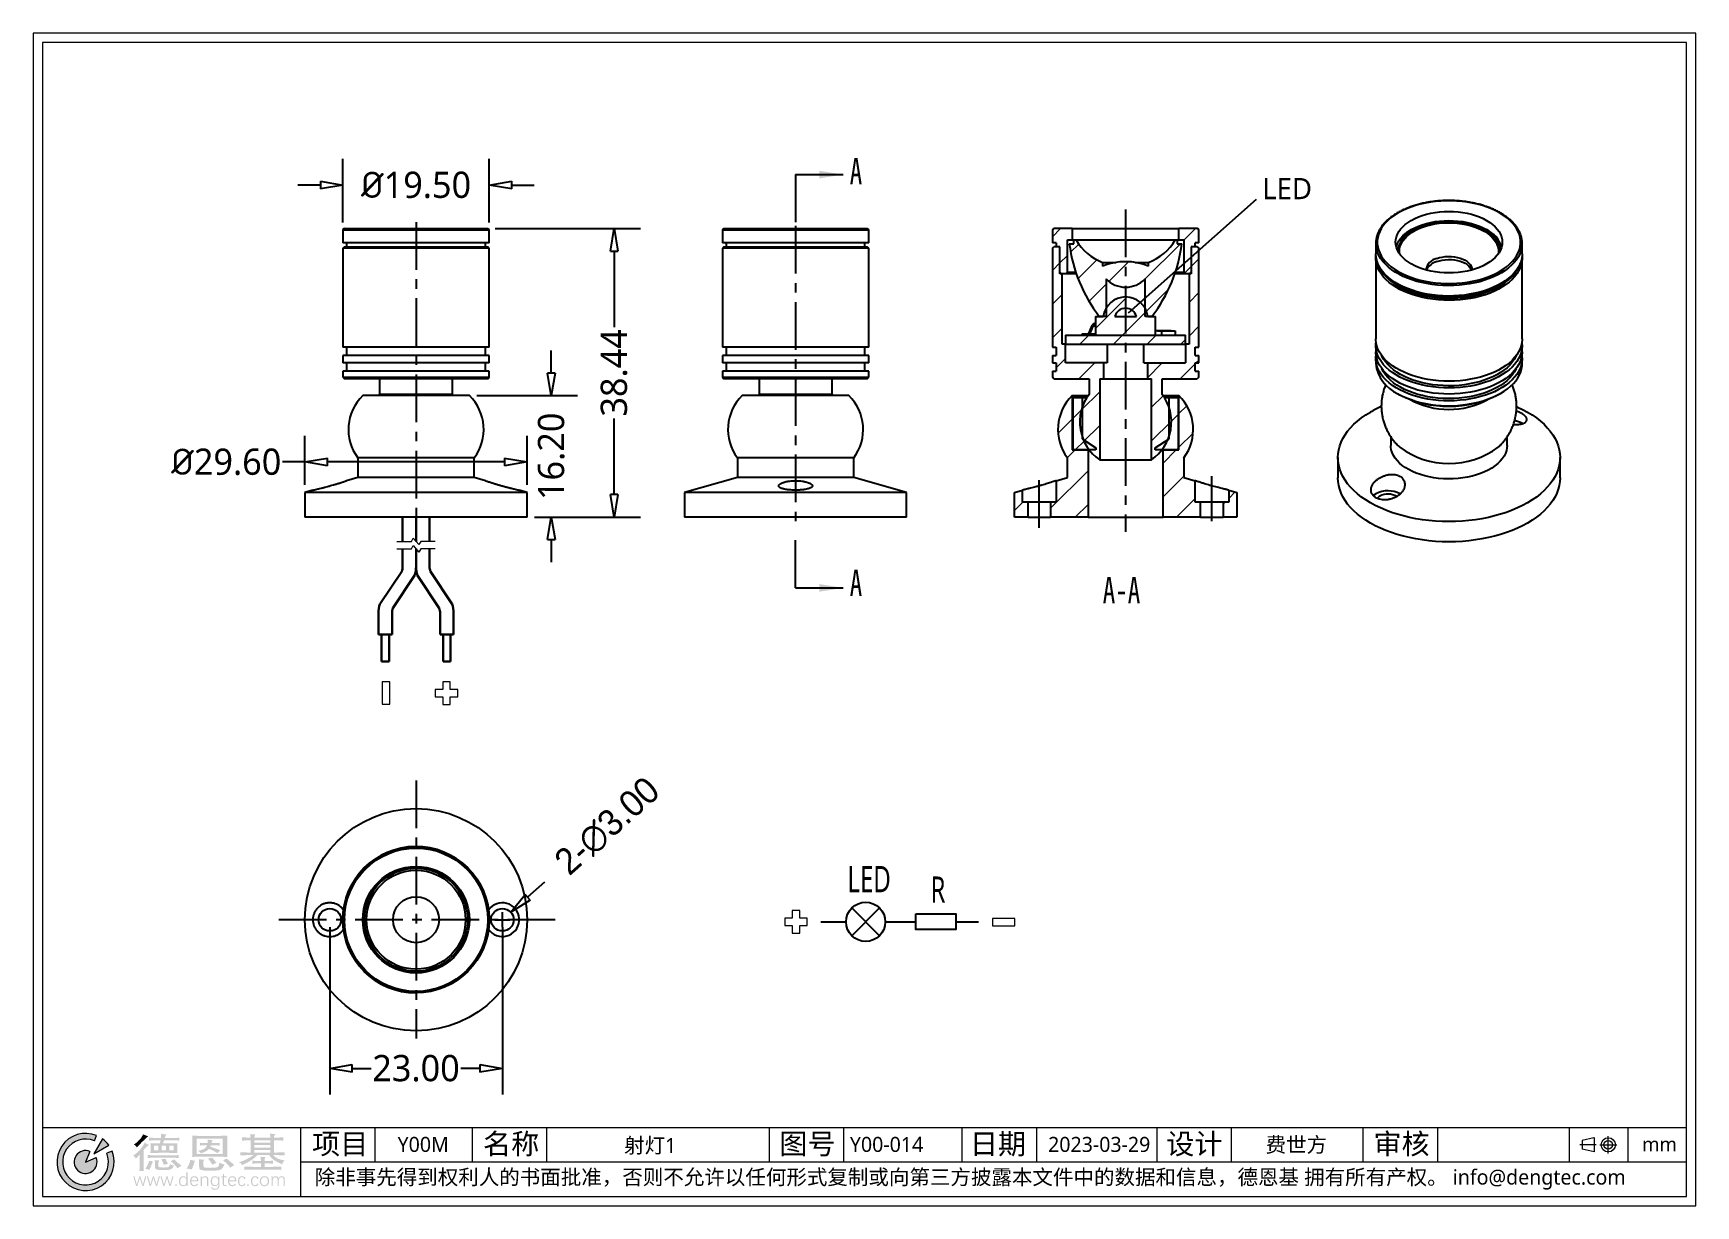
# Model space of a CAD drawing. Header units: millimetres. Extents: x 1123 to 1345, y 58 to 215.
import ezdxf

# ---------------------------------------------------------------- set-up
doc = ezdxf.new("R2010")
doc.units = ezdxf.units.MM
doc.linetypes.add('CENTER', pattern=[50.8, 31.75, -6.35, 6.35, -6.35])
doc.layers.get('0').update_dxf_attribs({"color": 8, "lineweight": 30})
doc.layers.get('Defpoints').update_dxf_attribs({"color": 6, "lineweight": 9})
for name, color, linetype, lineweight in [('Cable', 140, 'Continuous', 30), ('CenterLine', 1, 'CENTER', 9), ('Dimension', 136, 'Continuous', 9), ('SolidLine', 7, 'Continuous', 30)]:
    doc.layers.add(name, color=color, linetype=linetype, lineweight=lineweight)
doc.styles.add('SLDTEXTSTYLE5', font='TXT', dxfattribs={"width": 0.7})
doc.styles.get("Standard").update_dxf_attribs({"font": ''})
doc.styles.add('微软雅黑-Light', font='')
doc.styles.get('Standard').set_extended_font_data('Microsoft YaHei Light')
doc.styles.get('微软雅黑-Light').set_extended_font_data('Microsoft YaHei Light')
doc.dimstyles.new('DENGTEC', dxfattribs={"dimtxt": 3.5, "dimasz": 3, "dimexe": 3.5, "dimexo": 1, "dimgap": 0.5, "dimtad": 0, "dimzin": 0, "dimdsep": 46, "dimtxsty": 'Standard', "dimblk": 'CLOSEDBLANK', "dimcen": 1, "dimadec": 0, "dimazin": 3, "dimtfac": 1, "dimtofl": 0, "dimtmove": 0, "dimatfit": 3, "dimldrblk": 'CLOSEDBLANK', "dimfxl": 1, "dimtolj": 1, "dimtzin": 0, "dimarcsym": 0})
pattern_1 = [(45, (802.1488, -62.6283), (-2.245064, 2.245064), [])]

msp = doc.modelspace()

# ---------------------------------------------------------------- texts
at = {"layer": 'Defpoints', "style": '微软雅黑-Light'}
for s, p in [('项目', (1160.283, 65.346)), ('名称', (1183.053, 65.346)), ('图号', (1222.537, 65.346)), ('日期', (1247.912, 65.346)), ('设计', (1274.085, 65.346)), ('审核', (1301.688, 65.346))]:
    msp.add_text(s, height=2.747, dxfattribs=at).set_placement(p)
for s, insert, char_height, width, attachment_point in [('Y00M', (1171.668, 67.648), 2.003, 7.48977, 1), ('射灯1', (1205.33, 66.398), 2.003, 29.78248, 5), ('Y00-014', (1231.932, 67.648), 2.003, 14.29482, 1), ('2023-03-29', (1258.342, 67.648), 2.003, 12.76871, 1), ('费世方', (1291.418, 66.49), 2.003, 15.13551, 5), ('mm', (1337.479, 67.611), 1.9077, 4.41552, 1), ('除非事先得到权利人的书面批准，否则不允许以任何形式复制或向第三方披露本文件中的数据和信息，德恩基 拥有所有产权。 info@dengtec.com', (1160.632, 61.953), 2.00305, 184.34055, 4)]:
    msp.add_mtext(s, dxfattribs=dict(at, insert=insert, char_height=char_height, width=width, attachment_point=attachment_point))
at = {"layer": 'Dimension', "lineweight": -3, "style": '微软雅黑-Light'}
msp.add_text('LED', height=2.8112, dxfattribs=at).set_placement((1286.879, 192.604))
at = {"layer": 'Dimension', "lineweight": -3, "char_height": 3.5, "attachment_point": 1, "style": 'SLDTEXTSTYLE5'}
for s, insert in [('A', (1231.91, 198.072)), ('A', (1231.91, 143.217)), ('{\\fMicrosoft YaHei Light|b0|i0|c134|p34;LED}', (1231.613, 103.741)), ('{\\fMicrosoft YaHei Light|b0|i0|c134|p34;R}', (1242.681, 102.347))]:
    msp.add_mtext(s, dxfattribs=dict(at, insert=insert))
at = {"layer": 'Dimension', "lineweight": -3, "insert": (1265.621, 142.269), "char_height": 3.5, "width": 1.63333, "attachment_point": 1, "style": 'SLDTEXTSTYLE5'}
msp.add_mtext('A-A', dxfattribs=at)

# ---------------------------------------------------------------- blocks, each defined once
blk = doc.blocks.new('LOGO_CN')
at = {"layer": 'Cable'}
h = blk.add_hatch(color=136, dxfattribs=at)
h.paths.add_polyline_path([(8.97, 6.5, 0.079193), (6.5, 8.97), (3.13, 3.13)], flags=17)
h.paths.add_polyline_path([(1.7, 4.1, 5.027339), (4.1, 1.7), (0, 0)], flags=17)
h.paths.add_polyline_path([(4.24, 10.24, 5.027339), (10.24, 4.24), (8.19, 3.39, -5.027339), (3.39, 8.19)])
at = {"layer": 'Cable', "lineweight": 0}
h = blk.add_hatch(color=136, dxfattribs=at)
edge = h.paths.add_edge_path()
edge.add_spline(control_points=[(22.45, -3.54), (22.45, -3.54), (20.78, -3.54), (20.78, -3.54), (20.93, -2.63), (20.97, -1.88), (20.97, -0.94), (20.97, -0.94), (20.97, 2.96), (20.97, 2.96), (20.38, 2.27), (19.89, 1.8), (19.41, 1.33), (19.22, 1.75), (18.84, 2.27), (18.49, 2.54), (19.55, 3.15), (20.78, 4.36), (21.39, 5.14), (22.08, 6.02), (22.51, 6.7), (22.83, 7.52), (23.28, 7.17), (23.81, 6.88), (24.31, 6.73), (24.6, 6.65), (24.64, 6.47), (24.27, 6.39), (24.05, 6.35), (23.68, 6.09), (22.45, 4.65), (22.45, 4.65), (22.45, -3.54), (22.45, -3.54)], knot_values=[0, 0, 0, 0, 1, 1, 1, 2, 2, 2, 3, 3, 3, 4, 4, 4, 5, 5, 5, 6, 6, 6, 7, 7, 7, 8, 8, 8, 9, 9, 9, 10, 10, 10, 11, 11, 11, 11], degree=3, periodic=0)
h = blk.add_hatch(color=136, dxfattribs=at)
edge = h.paths.add_edge_path()
edge.add_spline(control_points=[(21.94, 7.86), (21.17, 7.09), (20.24, 6.15), (19.81, 5.68), (19.51, 6.2), (19.22, 6.49), (18.7, 6.76), (20.4, 7.89), (21.84, 9.52), (22.22, 10.71), (22.83, 10.44), (23.58, 10.18), (23.95, 10.1), (24.33, 10.02), (24.29, 9.94), (23.99, 9.8), (23.85, 9.73), (23.66, 9.57), (21.94, 7.86)], knot_values=[0, 0, 0, 0, 1, 1, 1, 2, 2, 2, 3, 3, 3, 4, 4, 4, 5, 5, 5, 6, 6, 6, 6], degree=3, periodic=0)
h = blk.add_hatch(color=136, dxfattribs=at)
edge = h.paths.add_edge_path()
edge.add_spline(control_points=[(30.13, -3.13), (27.15, -3.13), (26.81, -2.86), (26.81, -1.86), (26.81, -1.86), (26.81, -0.18), (26.81, -0.18), (26.81, 0.17), (26.79, 0.45), (26.75, 0.74), (27.29, 0.62), (27.84, 0.59), (28.31, 0.61), (28.57, 0.62), (28.63, 0.56), (28.33, 0.25), (28.29, 0.22), (28.19, -0.1), (28.19, -0.34), (28.19, -0.34), (28.19, -1.57), (28.19, -1.57), (28.19, -2.02), (28.41, -2.13), (30.15, -2.13), (32.32, -2.13), (32.57, -2.01), (32.65, -0.76), (33.03, -1.15), (33.52, -1.3), (34.19, -1.34), (33.58, -2.84), (33.05, -3.13), (30.13, -3.13)], knot_values=[0, 0, 0, 0, 1, 1, 1, 2, 2, 2, 3, 3, 3, 4, 4, 4, 5, 5, 5, 6, 6, 6, 7, 7, 7, 8, 8, 8, 9, 9, 9, 10, 10, 10, 11, 11, 11, 11], degree=3, periodic=0)
edge = h.paths.add_edge_path()
edge.add_spline(control_points=[(30.23, -1.12), (30.07, -0.34), (29.67, 0.48), (29.24, 0.99), (29.24, 0.99), (30.86, 1.36), (30.86, 1.36), (31.11, 0.72), (31.35, 0.24), (31.92, -0.64), (31.92, -0.64), (30.23, -1.12), (30.23, -1.12)], knot_values=[0, 0, 0, 0, 1, 1, 1, 2, 2, 2, 3, 3, 3, 4, 4, 4, 4], degree=3, periodic=0)
edge = h.paths.add_edge_path()
edge.add_spline(control_points=[(35.53, -2.39), (35.06, -1.6), (33.72, -0.2), (32.95, 0.28), (32.95, 0.28), (34.25, 1.03), (34.25, 1.03), (34.98, 0.28), (35.97, -0.57), (37.13, -1.41), (37.13, -1.41), (35.53, -2.39), (35.53, -2.39)], knot_values=[0, 0, 0, 0, 1, 1, 1, 2, 2, 2, 3, 3, 3, 4, 4, 4, 4], degree=3, periodic=0)
edge = h.paths.add_edge_path()
edge.add_spline(control_points=[(36.04, 1.57), (34.88, 1.64), (33.74, 1.67), (29.99, 1.67), (26.24, 1.67), (25.2, 1.64), (24.03, 1.57), (24.03, 1.57), (24.03, 2.7), (24.03, 2.7), (25.18, 2.64), (26.26, 2.61), (30.01, 2.61), (33.76, 2.61), (34.9, 2.62), (36.04, 2.67), (36.04, 2.67), (36.04, 1.57), (36.04, 1.57)], knot_values=[0, 0, 0, 0, 1, 1, 1, 2, 2, 2, 3, 3, 3, 4, 4, 4, 5, 5, 5, 6, 6, 6, 6], degree=3, periodic=0)
edge = h.paths.add_edge_path()
edge.add_spline(control_points=[(24.76, -3.04), (24.76, -3.04), (23.06, -2.54), (23.06, -2.54), (23.83, -1.68), (24.43, -0.44), (24.64, 0.49), (24.64, 0.49), (26.1, 0.28), (26.1, 0.28), (25.53, -0.97), (25, -2.26), (24.76, -3.04)], knot_values=[0, 0, 0, 0, 1, 1, 1, 2, 2, 2, 3, 3, 3, 4, 4, 4, 4], degree=3, periodic=0)
edge = h.paths.add_edge_path()
edge.add_spline(control_points=[(41.11, -2.83), (41.11, -2.83), (39.08, -2.5), (39.08, -2.5), (39.83, -1.57), (40.27, -0.57), (40.52, 0.82), (40.52, 0.82), (42.28, 0.49), (42.28, 0.49), (41.89, -0.8), (41.55, -1.8), (41.11, -2.83)], knot_values=[0, 0, 0, 0, 1, 1, 1, 2, 2, 2, 3, 3, 3, 4, 4, 4, 4], degree=3, periodic=0)
edge = h.paths.add_edge_path()
edge.add_spline(control_points=[(50.94, -3.26), (49.7, -3.38), (46.22, -3.41), (45.08, -3.18), (44.17, -3), (43.95, -2.76), (43.95, -1.68), (43.95, -1.68), (43.95, -0.09), (43.95, -0.09), (43.95, 0.61), (43.92, 0.8), (43.82, 1.12), (44.53, 0.99), (45.12, 0.91), (45.65, 0.94), (46.01, 0.98), (46.05, 0.93), (45.81, 0.7), (45.63, 0.53), (45.61, 0.28), (45.61, 0.04), (45.61, 0.04), (45.61, -1.18), (45.61, -1.18), (45.61, -1.89), (45.73, -2.09), (46.34, -2.17), (47.15, -2.26), (49.24, -2.33), (50.62, -2.1), (51.33, -1.99), (51.61, -1.75), (51.81, -0.15), (52.34, -0.59), (52.95, -0.8), (53.72, -0.92), (53.01, -2.94), (52.28, -3.13), (50.94, -3.26)], knot_values=[0, 0, 0, 0, 1, 1, 1, 2, 2, 2, 3, 3, 3, 4, 4, 4, 5, 5, 5, 6, 6, 6, 7, 7, 7, 8, 8, 8, 9, 9, 9, 10, 10, 10, 11, 11, 11, 12, 12, 12, 13, 13, 13, 13], degree=3, periodic=0)
edge = h.paths.add_edge_path()
edge.add_spline(control_points=[(48.99, -0.99), (48.61, -0.17), (48.1, 0.54), (47.31, 1.24), (47.31, 1.24), (48.87, 1.75), (48.87, 1.75), (49.46, 1.14), (50.11, 0.38), (50.66, -0.34), (50.66, -0.34), (48.99, -0.99), (48.99, -0.99)], knot_values=[0, 0, 0, 0, 1, 1, 1, 2, 2, 2, 3, 3, 3, 4, 4, 4, 4], degree=3, periodic=0)
edge = h.paths.add_edge_path()
edge.add_spline(control_points=[(55.95, -2.15), (55.08, -0.99), (54.39, -0.3), (53.23, 0.59), (53.23, 0.59), (54.51, 1.36), (54.51, 1.36), (55.67, 0.49), (56.58, -0.28), (57.55, -1.2), (57.55, -1.2), (55.95, -2.15), (55.95, -2.15)], knot_values=[0, 0, 0, 0, 1, 1, 1, 2, 2, 2, 3, 3, 3, 4, 4, 4, 4], degree=3, periodic=0)
edge = h.paths.add_edge_path()
edge.add_spline(control_points=[(44.27, 6.36), (44.27, 6.36), (44.27, 7.44), (44.27, 7.44), (45.06, 7.39), (45.91, 7.36), (47.21, 7.34), (47.29, 7.83), (47.31, 8.3), (47.29, 8.67), (47.84, 8.57), (48.51, 8.51), (48.97, 8.54), (49.2, 8.55), (49.22, 8.51), (49.03, 8.34), (48.93, 8.26), (48.83, 7.88), (48.71, 7.34), (50.11, 7.36), (50.98, 7.38), (51.85, 7.44), (51.85, 7.44), (51.85, 6.36), (51.85, 6.36), (50.96, 6.44), (50.01, 6.47), (48.47, 6.47), (48.41, 6.28), (48.33, 6.09), (48.24, 5.91), (49.66, 5.49), (50.78, 5.12), (52.16, 4.52), (52.16, 4.52), (51.02, 3.46), (51.02, 3.46), (49.89, 4.19), (48.93, 4.65), (47.72, 5.12), (47.13, 4.39), (46.19, 3.85), (44.65, 3.35), (44.39, 3.72), (44.07, 3.99), (43.54, 4.33), (45.67, 4.72), (46.64, 5.31), (47.03, 6.47), (45.83, 6.46), (45.02, 6.43), (44.27, 6.36)], knot_values=[0, 0, 0, 0, 1, 1, 1, 2, 2, 2, 3, 3, 3, 4, 4, 4, 5, 5, 5, 6, 6, 6, 7, 7, 7, 8, 8, 8, 9, 9, 9, 10, 10, 10, 11, 11, 11, 12, 12, 12, 13, 13, 13, 14, 14, 14, 15, 15, 15, 16, 16, 16, 17, 17, 17, 17], degree=3, periodic=0)
edge = h.paths.add_edge_path()
edge.add_spline(control_points=[(72.56, 0.51), (72.56, 0.51), (72.56, -0.64), (72.56, -0.64), (71.73, -0.57), (70.71, -0.52), (69.28, -0.52), (69.28, -0.52), (69.28, -1.89), (69.28, -1.89), (72.16, -1.89), (74.22, -1.84), (75.81, -1.76), (75.81, -1.76), (75.81, -3.04), (75.81, -3.04), (74.1, -2.96), (71.83, -2.91), (68.59, -2.91), (65.34, -2.91), (63.05, -2.96), (61.37, -3.04), (61.37, -3.04), (61.37, -1.76), (61.37, -1.76), (62.95, -1.84), (64.99, -1.89), (67.83, -1.89), (67.83, -1.89), (67.83, -0.51), (67.83, -0.51), (66.37, -0.52), (65.36, -0.57), (64.51, -0.64), (64.51, -0.64), (64.51, 0.51), (64.51, 0.51), (65.38, 0.45), (66.37, 0.41), (67.83, 0.4), (67.83, 1.01), (67.77, 1.64), (67.67, 2.04), (68.26, 1.98), (68.75, 1.94), (69.46, 1.94), (69.78, 1.94), (69.82, 1.85), (69.54, 1.69), (69.37, 1.59), (69.28, 1.32), (69.28, 1.12), (69.28, 1.12), (69.28, 0.4), (69.28, 0.4), (70.71, 0.41), (71.73, 0.45), (72.56, 0.51)], knot_values=[0, 0, 0, 0, 1, 1, 1, 2, 2, 2, 3, 3, 3, 4, 4, 4, 5, 5, 5, 6, 6, 6, 7, 7, 7, 8, 8, 8, 9, 9, 9, 10, 10, 10, 11, 11, 11, 12, 12, 12, 13, 13, 13, 14, 14, 14, 15, 15, 15, 16, 16, 16, 17, 17, 17, 18, 18, 18, 19, 19, 19, 19], degree=3, periodic=0)
h = blk.add_hatch(color=136, dxfattribs=at)
h.paths.add_polyline_path([(32.4, 6.3), (32.4, 4.46), (34.13, 4.46), (34.13, 6.3)], flags=16)
h.paths.add_polyline_path([(29.42, 6.3), (29.42, 4.46), (31.13, 4.46), (31.13, 6.3)], flags=16)
h.paths.add_polyline_path([(26.46, 6.3), (26.46, 4.46), (28.19, 4.46), (28.19, 6.3)], flags=16)
edge = h.paths.add_edge_path()
edge.add_spline(control_points=[(30.05, 7.2), (32.77, 7.18), (33.44, 7.2), (35.55, 7.3), (35.49, 6.67), (35.47, 5.97), (35.47, 5.38), (35.47, 4.78), (35.49, 4.09), (35.55, 3.46), (33.5, 3.56), (32.91, 3.56), (30.32, 3.56), (27.72, 3.56), (27.13, 3.56), (25.08, 3.46), (25.14, 4.09), (25.16, 4.78), (25.16, 5.38), (25.16, 5.97), (25.14, 6.67), (25.08, 7.3), (26.64, 7.22), (27.35, 7.2), (28.75, 7.2), (28.86, 7.62), (28.96, 8.02), (29.02, 8.39), (26.48, 8.38), (25.53, 8.34), (24.52, 8.3), (24.52, 8.3), (24.52, 9.42), (24.52, 9.42), (25.51, 9.36), (26.46, 9.34), (29.16, 9.33), (29.22, 10.01), (29.22, 10.57), (29.12, 10.97), (29.81, 10.81), (30.64, 10.7), (31.02, 10.71), (31.41, 10.73), (31.49, 10.6), (31.15, 10.42), (30.98, 10.34), (30.88, 10.17), (30.62, 9.33), (34.11, 9.33), (35.22, 9.34), (36.32, 9.39), (36.32, 9.39), (36.32, 8.3), (36.32, 8.3), (35.2, 8.36), (34.05, 8.39), (30.32, 8.39), (30.19, 7.94), (30.11, 7.57), (30.05, 7.2)], knot_values=[0, 0, 0, 0, 1, 1, 1, 2, 2, 2, 3, 3, 3, 4, 4, 4, 5, 5, 5, 6, 6, 6, 7, 7, 7, 8, 8, 8, 9, 9, 9, 10, 10, 10, 11, 11, 11, 12, 12, 12, 13, 13, 13, 14, 14, 14, 15, 15, 15, 16, 16, 16, 17, 17, 17, 18, 18, 18, 19, 19, 19, 20, 20, 20, 20], degree=3, periodic=0)
h.paths.add_polyline_path([(53.07, 9.05), (42.99, 9.05), (42.99, 3.09), (53.07, 3.09)], flags=16)
edge = h.paths.add_edge_path()
edge.add_spline(control_points=[(47.96, 2.04), (44.59, 2.04), (42.62, 2.02), (41.23, 1.99), (41.31, 2.48), (41.33, 3.07), (41.33, 3.73), (41.33, 3.73), (41.33, 8.44), (41.33, 8.44), (41.33, 9.12), (41.31, 9.7), (41.23, 10.2), (42.49, 10.13), (45.36, 10.1), (47.92, 10.1), (50.62, 10.1), (53.8, 10.15), (54.9, 10.2), (54.83, 9.7), (54.79, 9.09), (54.79, 8.44), (54.79, 8.44), (54.79, 3.72), (54.79, 3.72), (54.79, 2.96), (54.83, 2.46), (54.9, 1.98), (53.46, 2.02), (50.8, 2.04), (47.96, 2.04)], knot_values=[0, 0, 0, 0, 1, 1, 1, 2, 2, 2, 3, 3, 3, 4, 4, 4, 5, 5, 5, 6, 6, 6, 7, 7, 7, 8, 8, 8, 9, 9, 9, 10, 10, 10, 10], degree=3, periodic=0)
h.paths.add_polyline_path([(65.36, 3.65), (71.48, 3.65), (71.48, 4.7), (65.36, 4.7)], flags=17)
h.paths.add_polyline_path([(65.36, 6.6), (65.36, 5.52), (71.48, 5.52), (71.48, 6.6)], flags=17)
h.paths.add_polyline_path([(71.48, 7.43), (71.48, 8.41), (65.36, 8.41), (65.36, 7.43)], flags=17)
edge = h.paths.add_edge_path()
edge.add_spline(control_points=[(60.55, -1.17), (60.33, -0.65), (59.86, -0.26), (59.24, -0.09), (61.28, 0.4), (63.07, 1.35), (64.95, 2.7), (62.12, 2.69), (60.96, 2.62), (59.84, 2.54), (59.84, 2.54), (59.84, 3.8), (59.84, 3.8), (61.12, 3.72), (62.46, 3.67), (63.86, 3.65), (63.86, 3.65), (63.86, 8.41), (63.86, 8.41), (62.72, 8.39), (61.61, 8.36), (60.55, 8.28), (60.55, 8.28), (60.55, 9.57), (60.55, 9.57), (61.61, 9.51), (62.7, 9.46), (63.84, 9.42), (63.82, 10.05), (63.76, 10.44), (63.64, 10.81), (64.26, 10.71), (64.85, 10.67), (65.42, 10.68), (65.72, 10.7), (65.79, 10.57), (65.58, 10.42), (65.4, 10.28), (65.36, 10.1), (65.36, 9.76), (65.36, 9.76), (65.36, 9.42), (65.36, 9.42), (65.36, 9.42), (71.47, 9.42), (71.47, 9.42), (71.47, 10.18), (71.4, 10.68), (71.32, 10.99), (71.97, 10.89), (72.62, 10.84), (73.19, 10.84), (73.49, 10.84), (73.55, 10.71), (73.35, 10.57), (73.03, 10.38), (72.94, 10.18), (72.94, 9.91), (72.94, 9.91), (72.94, 9.42), (72.94, 9.42), (74.18, 9.44), (75.38, 9.49), (76.51, 9.57), (76.51, 9.57), (76.51, 8.28), (76.51, 8.28), (75.38, 8.36), (74.18, 8.39), (72.94, 8.41), (72.94, 8.41), (72.94, 3.65), (72.94, 3.65), (74.36, 3.67), (75.74, 3.73), (77.04, 3.8), (77.04, 3.8), (77.04, 2.54), (77.04, 2.54), (76.03, 2.62), (74.97, 2.67), (72.56, 2.7), (73.53, 1.64), (74.75, 0.96), (77.1, 0.59), (76.54, 0.19), (76.17, -0.33), (76.07, -0.91), (73.9, 0.01), (71.71, 1.27), (71.08, 2.72), (71.08, 2.72), (66.5, 2.72), (66.5, 2.72), (65.56, 1.48), (63.25, -0.02), (60.55, -1.17)], knot_values=[0, 0, 0, 0, 1, 1, 1, 2, 2, 2, 3, 3, 3, 4, 4, 4, 5, 5, 5, 6, 6, 6, 7, 7, 7, 8, 8, 8, 9, 9, 9, 10, 10, 10, 11, 11, 11, 12, 12, 12, 13, 13, 13, 14, 14, 14, 15, 15, 15, 16, 16, 16, 17, 17, 17, 18, 18, 18, 19, 19, 19, 20, 20, 20, 21, 21, 21, 22, 22, 22, 23, 23, 23, 24, 24, 24, 25, 25, 25, 26, 26, 26, 27, 27, 27, 28, 28, 28, 29, 29, 29, 30, 30, 30, 31, 31, 31, 32, 32, 32, 32], degree=3, periodic=0)
at = {"layer": 'Cable'}
h = blk.add_hatch(color=136, dxfattribs=at)
h.dxf.hatch_style = 1
h.paths.add_polyline_path([(73.59, -5.49), (73.5, -5.49), (73.16, -5.54), (72.87, -5.68), (72.81, -5.72), (73.45, -5.87), (73.54, -5.88), (73.87, -5.96), (74.1, -6.16), (74.21, -6.38), (74.68, -6.32), (74.67, -6.28), (74.54, -5.96), (74.33, -5.71), (74.25, -5.65), (73.95, -5.53)])
h.paths.add_polyline_path([(75.92, -5.49), (75.63, -5.51), (75.33, -5.61), (75.07, -5.78), (74.87, -6.01), (74.7, -6.32), (74.68, -6.32), (74.21, -6.38), (74.28, -6.7), (74.3, -7.11), (74.3, -9.29), (74.76, -9.29), (74.76, -7.15), (74.79, -6.83), (74.88, -6.51), (75.04, -6.23), (75.17, -6.09), (75.44, -5.93), (75.78, -5.87), (76.81, -5.85), (76.59, -5.65), (76.29, -5.53)])
h.paths.add_polyline_path([(72.35, -5.56), (71.93, -5.56), (71.94, -5.73), (71.96, -6.08), (71.96, -6.4), (72.4, -6.27), (72.4, -6.25), (72.38, -5.91)])
h.paths.add_polyline_path([(72.81, -5.72), (72.59, -5.96), (72.41, -6.27), (72.4, -6.27), (71.96, -6.4), (71.96, -9.29), (72.43, -9.29), (72.43, -7.19), (72.43, -7.19), (72.46, -6.82), (72.55, -6.5), (72.71, -6.24), (72.84, -6.1), (73.12, -5.93), (73.45, -5.87)])
h.paths.add_polyline_path([(76.81, -5.85), (75.78, -5.87), (75.88, -5.88), (76.21, -5.96), (76.44, -6.16), (76.55, -6.37), (76.61, -6.7), (76.64, -7.11), (76.64, -9.29), (77.1, -9.29), (77.1, -7), (77.1, -6.75), (77.05, -6.38), (76.95, -6.08)])
h.paths.add_polyline_path([(69.21, -5.49), (69.07, -5.49), (68.72, -5.54), (68.4, -5.64), (68.13, -5.79), (69.22, -5.87), (69.31, -5.88), (69.66, -5.93), (69.95, -6.06), (70.18, -6.26), (70.29, -6.41), (70.41, -6.69), (70.48, -7.03), (70.51, -7.42), (70.49, -7.69), (70.44, -8.04), (70.33, -8.34), (70.17, -8.59), (70.11, -8.66), (69.85, -8.84), (69.55, -8.95), (69.18, -8.98), (70.29, -9.06), (70.52, -8.85), (70.63, -8.71), (70.79, -8.45), (70.9, -8.14), (70.97, -7.8), (70.99, -7.42), (70.99, -7.19), (70.94, -6.82), (70.85, -6.5), (70.71, -6.22), (70.54, -5.98), (70.46, -5.9), (70.21, -5.72), (69.92, -5.59), (69.59, -5.51)])
h.paths.add_polyline_path([(68.13, -5.79), (67.89, -6), (67.78, -6.13), (67.62, -6.4), (67.51, -6.7), (67.44, -7.04), (67.42, -7.42), (67.42, -7.64), (67.47, -7.99), (67.57, -8.31), (67.71, -8.6), (67.89, -8.84), (67.96, -8.92), (68.21, -9.12), (68.5, -9.25), (68.82, -9.34), (69.19, -9.37), (69.34, -9.36), (69.7, -9.32), (70.01, -9.21), (70.29, -9.06), (69.18, -8.98), (69.1, -8.98), (68.76, -8.93), (68.47, -8.79), (68.24, -8.57), (68.13, -8.43), (68.01, -8.14), (67.93, -7.81), (67.91, -7.42), (67.91, -7.17), (67.97, -6.82), (68.08, -6.52), (68.24, -6.27), (68.3, -6.2), (68.55, -6.02), (68.86, -5.91), (69.22, -5.87)])
h.paths.add_polyline_path([(65.58, -5.49), (65.25, -5.52), (64.93, -5.61), (64.66, -5.77), (65.58, -5.87), (65.88, -5.91), (66.16, -6.03), (66.32, -6.21), (66.45, -6.55), (66.93, -6.49), (66.87, -6.25), (66.72, -5.95), (66.5, -5.73), (66.28, -5.61), (65.96, -5.52)])
h.paths.add_polyline_path([(64.66, -5.77), (64.43, -6), (64.34, -6.12), (64.2, -6.39), (64.1, -6.7), (64.04, -7.05), (64.02, -7.44), (64.03, -7.64), (64.07, -8.01), (64.14, -8.34), (64.26, -8.63), (64.41, -8.87), (64.6, -9.07), (65.56, -8.98), (65.3, -8.96), (65.05, -8.86), (64.85, -8.71), (64.7, -8.48), (64.59, -8.2), (64.52, -7.84), (64.5, -7.42), (64.52, -7.03), (64.58, -6.68), (64.69, -6.39), (64.85, -6.16), (65.05, -6), (65.29, -5.91), (65.58, -5.87)])
h.paths.add_polyline_path([(66.47, -8.27), (66.46, -8.28), (66.36, -8.59), (66.17, -8.81), (65.9, -8.94), (65.56, -8.98), (64.6, -9.07), (64.87, -9.23), (65.18, -9.33), (65.54, -9.37), (65.91, -9.34), (66.23, -9.25), (66.48, -9.11), (66.69, -8.91), (66.83, -8.65), (66.93, -8.34)])
h.paths.add_polyline_path([(62.57, -9.29), (62.57, -8.66), (63.1, -8.66), (63.1, -9.29)])
h.paths.add_polyline_path([(60.54, -5.49), (60.21, -5.52), (59.89, -5.61), (59.62, -5.77), (60.54, -5.87), (60.84, -5.91), (61.12, -6.03), (61.28, -6.21), (61.4, -6.55), (61.89, -6.49), (61.83, -6.25), (61.68, -5.95), (61.46, -5.73), (61.23, -5.61), (60.91, -5.52)])
h.paths.add_polyline_path([(59.62, -5.77), (59.39, -6), (59.3, -6.12), (59.16, -6.39), (59.06, -6.7), (59, -7.05), (58.98, -7.44), (58.99, -7.64), (59.02, -8.01), (59.1, -8.34), (59.22, -8.63), (59.37, -8.87), (59.56, -9.07), (60.51, -8.98), (60.26, -8.96), (60.01, -8.86), (59.81, -8.71), (59.66, -8.48), (59.54, -8.2), (59.48, -7.84), (59.46, -7.42), (59.47, -7.03), (59.54, -6.68), (59.65, -6.39), (59.81, -6.16), (60.01, -6), (60.25, -5.91), (60.54, -5.87)])
h.paths.add_polyline_path([(61.42, -8.27), (61.42, -8.28), (61.32, -8.59), (61.13, -8.81), (60.86, -8.94), (60.51, -8.98), (59.56, -9.07), (59.83, -9.23), (60.14, -9.33), (60.5, -9.37), (60.51, -9.37), (60.87, -9.34), (61.18, -9.25), (61.44, -9.11), (61.65, -8.91), (61.79, -8.65), (61.89, -8.34)])
h.paths.add_polyline_path([(56.76, -5.49), (56.53, -5.5), (56.2, -5.57), (55.9, -5.71), (55.74, -5.82), (56.74, -5.87), (56.77, -5.87), (57.08, -5.91), (57.33, -6.02), (57.54, -6.2), (57.69, -6.44), (57.79, -6.76), (57.84, -7.14), (55.62, -7.14), (58.32, -7.21), (58.28, -6.84), (58.21, -6.51), (58.09, -6.22), (57.93, -5.98), (57.71, -5.77), (57.44, -5.61), (57.12, -5.52)])
h.paths.add_polyline_path([(55.74, -5.82), (55.51, -6.06), (55.33, -6.36), (55.31, -6.4), (55.21, -6.69), (55.15, -7.03), (55.13, -7.4), (55.14, -7.64), (55.18, -8.01), (55.26, -8.34), (55.39, -8.62), (55.55, -8.86), (55.58, -8.89), (55.81, -9.1), (56.08, -9.25), (56.41, -9.34), (56.77, -9.37), (57, -9.36), (57.34, -9.29), (57.63, -9.17), (57.81, -9.06), (56.79, -8.98), (56.45, -8.94), (56.16, -8.81), (55.92, -8.59), (55.85, -8.49), (55.72, -8.21), (55.64, -7.88), (55.61, -7.5), (58.33, -7.5), (58.33, -7.38), (58.32, -7.21), (55.62, -7.14), (55.62, -7.13), (55.67, -6.75), (55.78, -6.44), (55.94, -6.19), (56.1, -6.05), (56.39, -5.92), (56.74, -5.87)])
h.paths.add_polyline_path([(57.88, -8.32), (57.87, -8.33), (57.66, -8.63), (57.42, -8.83), (57.14, -8.94), (56.79, -8.98), (57.81, -9.06), (58.05, -8.83), (58.25, -8.52)], flags=17)
h.paths.add_polyline_path([(53.57, -4.7), (53.23, -4.7), (53.1, -5.56), (52.55, -5.56), (52.55, -5.95), (53.1, -5.95), (53.1, -8.5), (53.1, -8.52), (53.15, -8.88), (53.31, -9.14), (54.05, -8.97), (53.94, -8.97), (53.67, -8.83), (53.63, -8.76), (53.57, -8.41), (53.57, -5.95), (54.56, -5.95), (54.56, -5.56), (53.57, -5.56)])
h.paths.add_polyline_path([(54.6, -8.91), (54.37, -8.95), (54.05, -8.97), (53.31, -9.14), (53.57, -9.3), (53.92, -9.35), (54.27, -9.33), (54.6, -9.27)])
h.paths.add_polyline_path([(50.02, -5.49), (49.66, -5.52), (49.35, -5.62), (49.08, -5.78), (48.85, -6.01), (48.76, -6.12), (48.62, -6.39), (48.52, -6.7), (48.45, -7.05), (48.44, -7.44), (48.44, -7.6), (48.47, -7.97), (48.55, -8.3), (48.67, -8.59), (48.84, -8.84), (49.02, -9.04), (50.1, -8.97), (50.09, -8.97), (49.74, -8.92), (49.45, -8.79), (49.22, -8.57), (49.13, -8.45), (49.01, -8.16), (48.94, -7.83), (48.92, -7.44), (48.93, -7.19), (48.98, -6.83), (49.08, -6.53), (49.22, -6.28), (49.24, -6.25), (49.48, -6.04), (49.77, -5.91), (50.12, -5.87), (50.94, -5.78), (50.68, -5.62), (50.37, -5.52)])
h.paths.add_polyline_path([(51.8, -5.56), (51.36, -5.56), (51.33, -5.95), (51.32, -6.24), (51.31, -6.24), (51.01, -6.27), (51.1, -6.4), (51.22, -6.68), (51.29, -7.02), (51.32, -7.41), (51.31, -7.65), (51.25, -8.01), (51.15, -8.31), (51.01, -8.56), (51.32, -8.57), (51.32, -8.73), (51.31, -8.9), (51.31, -9.22), (51.31, -9.26), (51.27, -9.59), (51.17, -9.87), (51, -10.07), (50.77, -10.22), (50.47, -10.32), (50.11, -10.35), (51.12, -10.48), (51.35, -10.29), (51.48, -10.14), (51.64, -9.85), (51.74, -9.54), (51.77, -9.19), (51.77, -6.42), (51.78, -6.23), (51.78, -5.88)])
h.paths.add_polyline_path([(50.94, -5.78), (50.12, -5.87), (50.14, -5.87), (50.49, -5.92), (50.78, -6.05), (51.01, -6.27), (51.31, -6.24), (51.16, -6.01)], flags=17)
h.paths.add_polyline_path([(51.01, -8.56), (50.98, -8.59), (50.75, -8.8), (50.45, -8.92), (50.1, -8.97), (49.02, -9.04), (49.29, -9.21), (49.6, -9.32), (49.95, -9.35), (50.13, -9.34), (50.47, -9.28), (50.77, -9.16), (50.87, -9.09), (51.1, -8.87), (51.31, -8.57), (51.32, -8.57)])
h.paths.add_polyline_path([(49.04, -9.73), (48.58, -9.81), (48.58, -9.83), (48.69, -10.11), (48.86, -10.34), (49.09, -10.51), (49.37, -10.64), (49.71, -10.72), (50.1, -10.74), (50.14, -10.74), (50.52, -10.71), (50.84, -10.62), (51.12, -10.48), (50.11, -10.35), (50.04, -10.34), (49.66, -10.3), (49.38, -10.18), (49.17, -9.99)])
h.paths.add_polyline_path([(46.24, -5.49), (46.11, -5.49), (45.77, -5.55), (45.49, -5.68), (45.41, -5.73), (45.18, -5.96), (45, -6.27), (44.98, -6.27), (44.55, -6.4), (44.55, -9.29), (45.01, -9.29), (45.01, -7.25), (45.01, -7.18), (45.05, -6.82), (45.15, -6.5), (45.31, -6.25), (45.49, -6.06), (45.78, -5.92), (46.12, -5.87), (47.2, -5.86), (47.16, -5.82), (46.92, -5.63), (46.62, -5.53)])
h.paths.add_polyline_path([(44.93, -5.56), (44.52, -5.56), (44.52, -5.63), (44.54, -5.98), (44.54, -6.05), (44.55, -6.4), (44.98, -6.27)])
h.paths.add_polyline_path([(47.2, -5.86), (46.12, -5.87), (46.26, -5.88), (46.58, -5.97), (46.81, -6.17), (46.93, -6.38), (47.01, -6.7), (47.04, -7.11), (47.04, -9.29), (47.5, -9.29), (47.5, -7), (47.5, -6.76), (47.45, -6.4), (47.35, -6.1)])
h.paths.add_polyline_path([(42.08, -5.49), (41.85, -5.5), (41.52, -5.57), (41.23, -5.71), (41.06, -5.82), (42.06, -5.87), (42.09, -5.87), (42.4, -5.91), (42.66, -6.02), (42.86, -6.2), (43.02, -6.44), (43.12, -6.76), (43.16, -7.14), (40.94, -7.14), (43.65, -7.21), (43.61, -6.84), (43.53, -6.51), (43.41, -6.22), (43.25, -5.98), (43.04, -5.77), (42.77, -5.61), (42.45, -5.52)])
h.paths.add_polyline_path([(41.06, -5.82), (40.83, -6.06), (40.65, -6.36), (40.64, -6.4), (40.53, -6.69), (40.47, -7.03), (40.45, -7.4), (40.46, -7.64), (40.5, -8.01), (40.59, -8.34), (40.71, -8.62), (40.87, -8.86), (40.9, -8.89), (41.13, -9.1), (41.41, -9.25), (41.73, -9.34), (42.1, -9.37), (42.33, -9.36), (42.66, -9.29), (42.96, -9.17), (43.13, -9.06), (42.11, -8.98), (41.78, -8.94), (41.48, -8.81), (41.25, -8.59), (41.18, -8.49), (41.04, -8.21), (40.96, -7.88), (40.94, -7.5), (43.65, -7.5), (43.65, -7.38), (43.65, -7.21), (40.94, -7.14), (40.94, -7.13), (40.99, -6.75), (41.1, -6.44), (41.26, -6.19), (41.42, -6.05), (41.71, -5.92), (42.06, -5.87)])
h.paths.add_polyline_path([(43.2, -8.32), (43.19, -8.33), (42.99, -8.63), (42.75, -8.83), (42.46, -8.94), (42.11, -8.98), (43.13, -9.06), (43.37, -8.83), (43.57, -8.52)], flags=17)
h.paths.add_polyline_path([(39.48, -3.97), (39.01, -3.97), (39.01, -5.86), (39.03, -6.2), (39.01, -6.2), (38.72, -6.27), (38.81, -6.41), (38.93, -6.69), (39, -7.03), (39.02, -7.43), (39.01, -7.67), (38.96, -8.03), (38.86, -8.33), (38.71, -8.58), (39.03, -8.61), (39.03, -8.88), (39.06, -9.29), (39.51, -9.29), (39.5, -9.21), (39.48, -8.88), (39.48, -8.51)])
h.paths.add_polyline_path([(37.77, -5.49), (37.74, -5.49), (37.39, -5.53), (37.07, -5.63), (36.8, -5.79), (36.57, -6.01), (36.48, -6.13), (36.33, -6.4), (36.23, -6.71), (36.16, -7.05), (36.14, -7.44), (36.14, -7.63), (36.18, -8), (36.27, -8.33), (36.39, -8.61), (36.56, -8.86), (36.78, -9.08), (37.77, -8.98), (37.77, -8.98), (37.42, -8.94), (37.13, -8.8), (36.91, -8.58), (36.83, -8.44), (36.71, -8.16), (36.64, -7.82), (36.62, -7.43), (36.63, -7.2), (36.68, -6.85), (36.77, -6.54), (36.92, -6.28), (36.93, -6.26), (37.16, -6.05), (37.45, -5.91), (37.81, -5.87), (38.76, -5.85), (38.51, -5.65), (38.44, -5.62), (38.13, -5.52)])
h.paths.add_polyline_path([(38.76, -5.85), (37.81, -5.87), (37.84, -5.87), (38.2, -5.92), (38.49, -6.05), (38.72, -6.27), (39.01, -6.2), (38.97, -6.13)])
h.paths.add_polyline_path([(38.71, -8.58), (38.68, -8.63), (38.44, -8.83), (38.14, -8.94), (37.77, -8.98), (36.78, -9.08), (37.06, -9.24), (37.38, -9.33), (37.74, -9.37), (37.84, -9.37), (38.18, -9.31), (38.48, -9.19), (38.57, -9.13), (38.8, -8.91), (39.01, -8.61), (39.03, -8.61)])
h.paths.add_polyline_path([(34.69, -9.29), (34.69, -8.66), (35.22, -8.66), (35.22, -9.29)])
h.paths.add_polyline_path([(34.03, -5.56), (33.58, -5.56), (32.91, -7.87), (32.84, -8.12), (32.77, -8.4), (32.75, -8.48), (32.67, -8.83), (32.45, -9.29), (32.91, -9.29)])
h.paths.add_polyline_path([(31.7, -5.56), (31.5, -6.03), (31.53, -6.24), (31.61, -6.57), (31.72, -6.94), (32.45, -9.29), (32.67, -8.83), (32.67, -8.82), (32.6, -8.51), (32.51, -8.18), (32.4, -7.82)])
h.paths.add_polyline_path([(31.7, -5.56), (31.3, -5.56), (30.58, -7.84), (30.47, -8.21), (30.39, -8.45), (30.39, -8.49), (30.3, -8.83), (30.05, -9.29), (30.51, -9.29), (31.27, -6.92), (31.34, -6.68), (31.43, -6.34), (31.5, -6.03)])
h.paths.add_polyline_path([(29.43, -5.56), (28.98, -5.56), (30.05, -9.29), (30.3, -8.83), (30.26, -8.57), (30.18, -8.24), (30.08, -7.88)])
h.paths.add_polyline_path([(28.78, -5.56), (28.33, -5.56), (27.66, -7.87), (27.59, -8.12), (27.52, -8.4), (27.5, -8.48), (27.42, -8.83), (27.21, -9.29), (27.65, -9.29)])
h.paths.add_polyline_path([(26.45, -5.56), (26.25, -6.03), (26.28, -6.24), (26.36, -6.57), (26.47, -6.94), (27.21, -9.29), (27.42, -8.83), (27.42, -8.82), (27.35, -8.51), (27.26, -8.18), (27.16, -7.82)])
h.paths.add_polyline_path([(26.45, -5.56), (26.05, -5.56), (25.33, -7.84), (25.22, -8.21), (25.14, -8.45), (25.13, -8.49), (25.05, -8.83), (24.8, -9.29), (25.26, -9.29), (26.02, -6.92), (26.09, -6.68), (26.18, -6.34), (26.25, -6.03)])
h.paths.add_polyline_path([(24.18, -5.56), (23.73, -5.56), (24.8, -9.29), (25.05, -8.83), (25.01, -8.57), (24.93, -8.24), (24.83, -7.88)])
h.paths.add_polyline_path([(23.53, -5.56), (23.08, -5.56), (22.41, -7.87), (22.34, -8.12), (22.27, -8.4), (22.25, -8.48), (22.17, -8.83), (21.96, -9.29), (22.4, -9.29)])
h.paths.add_polyline_path([(21.2, -5.56), (21, -6.03), (21.03, -6.24), (21.11, -6.57), (21.22, -6.94), (21.96, -9.29), (22.17, -8.83), (22.17, -8.82), (22.1, -8.51), (22.01, -8.18), (21.91, -7.82)])
h.paths.add_polyline_path([(21.2, -5.56), (20.8, -5.56), (20.08, -7.84), (19.97, -8.21), (19.89, -8.45), (19.88, -8.49), (19.8, -8.83), (19.55, -9.29), (20.01, -9.29), (20.77, -6.92), (20.84, -6.68), (20.93, -6.34), (21, -6.03)])
h.paths.add_polyline_path([(18.93, -5.56), (18.48, -5.56), (19.55, -9.29), (19.8, -8.83), (19.76, -8.57), (19.68, -8.24), (19.58, -7.88)])
at = {"layer": 'Cable', "color": 136, "lineweight": 0}
for p, q in [((6.5, 8.97), (3.13, 3.13)), ((3.13, 3.13), (8.97, 6.5)), ((3.39, 8.19), (4.24, 10.24)), ((1.7, 4.1), (0, 0)), ((0, 0), (4.1, 1.7)), ((10.24, 4.24), (8.19, 3.39))]:
    blk.add_line(p, q, dxfattribs=at)
for radius, start, end in [(11.08, 67.5, 22.5), (8.87, 67.5, 22.5), (11.08, 35.9441, 54.0559), (4.43, 67.5, 22.5)]:
    blk.add_arc((0, 0), radius, start, end, dxfattribs=at)
blk = doc.blocks.new('_ClosedBlank')
at = {"color": 0, "linetype": 'ByBlock', "lineweight": -2}
for p, q in [((-1, 0.167), (0, 0)), ((-1, 0.167), (-1, -0.167)), ((0, 0), (-1, -0.167))]:
    blk.add_line(p, q, dxfattribs=at)
blk = doc.blocks.new('*D45')
at = {"layer": 'Defpoints', "color": 0, "lineweight": -3}
for p in [(1181.23, 166.44), (1192.15, 166.44), (1188.93, 150.24)]:
    blk.add_point(p, dxfattribs=at)
at = {"layer": 'Dimension', "color": 0, "lineweight": -2}
for p, q in [((1192.15, 169.44), (1192.15, 172.44)), ((1182.23, 166.44), (1195.65, 166.44)), ((1189.93, 150.24), (1195.65, 150.24)), ((1192.15, 147.24), (1192.15, 144.24))]:
    blk.add_line(p, q, dxfattribs=at)
at = {"layer": 'Dimension', "color": 0, "lineweight": -2, "xscale": 3, "yscale": 3, "zscale": 3}
for p, rotation in [((1192.15, 166.44), 270), ((1192.15, 150.24), 90)]:
    blk.add_blockref('_ClosedBlank', p, dxfattribs=dict(at, rotation=rotation))
at = {"layer": 'Dimension', "color": 0, "lineweight": -3, "insert": (1192.15, 158.34), "char_height": 3.5, "attachment_point": 5, "rotation": 90}
blk.add_mtext('\\A1;16.20', dxfattribs=at)
blk = doc.blocks.new('*D46')
at = {"layer": 'Defpoints', "color": 0, "lineweight": -3}
for p in [(1183.68, 188.68), (1200.52, 188.68), (1188.93, 150.24)]:
    blk.add_point(p, dxfattribs=at)
at = {"layer": 'Dimension', "color": 0, "lineweight": -2}
for p, q in [((1184.68, 188.68), (1204.02, 188.68)), ((1200.52, 185.68), (1200.52, 175.55)), ((1200.52, 153.24), (1200.52, 163.36)), ((1189.93, 150.24), (1204.02, 150.24))]:
    blk.add_line(p, q, dxfattribs=at)
at = {"layer": 'Dimension', "color": 0, "lineweight": -2, "xscale": 3, "yscale": 3, "zscale": 3}
for p, rotation in [((1200.52, 188.68), 90), ((1200.52, 150.24), 270)]:
    blk.add_blockref('_ClosedBlank', p, dxfattribs=dict(at, rotation=rotation))
at = {"layer": 'Dimension', "color": 0, "lineweight": -3, "insert": (1200.52, 169.46), "char_height": 3.5, "attachment_point": 5, "rotation": 90}
blk.add_mtext('\\A1;38.44', dxfattribs=at)
blk = doc.blocks.new('*D47')
at = {"layer": 'Defpoints', "color": 0, "lineweight": -3}
for p in [(1188.93, 157.59), (1159.33, 153.54), (1188.93, 153.54)]:
    blk.add_point(p, dxfattribs=at)
at = {"layer": 'Dimension', "color": 0, "lineweight": -2}
for p, q in [((1159.33, 154.54), (1159.33, 161.09)), ((1188.93, 154.54), (1188.93, 161.09)), ((1159.33, 157.59), (1156.33, 157.59)), ((1185.93, 157.59), (1162.33, 157.59))]:
    blk.add_line(p, q, dxfattribs=at)
at = {"layer": 'Dimension', "color": 0, "lineweight": -2, "xscale": 3, "yscale": 3, "zscale": 3, "rotation": 180}
blk.add_blockref('_ClosedBlank', (1159.33, 157.59), dxfattribs=at)
at = {"layer": 'Dimension', "color": 0, "lineweight": -2, "xscale": 3, "yscale": 3, "zscale": 3}
blk.add_blockref('_ClosedBlank', (1188.93, 157.59), dxfattribs=at)
at = {"layer": 'Dimension', "color": 0, "lineweight": -3, "insert": (1148.84, 157.59), "char_height": 3.5, "attachment_point": 5}
blk.add_mtext('\\A1;{\\fISOCPEUR|b0|i0|c134|p34;%%C}29.60', dxfattribs=at)
blk = doc.blocks.new('*D48')
at = {"layer": 'Defpoints', "color": 0, "lineweight": -3}
for p in [(1183.88, 194.49), (1164.38, 188.48), (1183.88, 188.48)]:
    blk.add_point(p, dxfattribs=at)
at = {"layer": 'Dimension', "color": 0, "lineweight": -2}
for p, q in [((1164.38, 189.48), (1164.38, 197.99)), ((1183.88, 189.48), (1183.88, 197.99)), ((1161.38, 194.49), (1158.38, 194.49)), ((1186.88, 194.49), (1189.88, 194.49))]:
    blk.add_line(p, q, dxfattribs=at)
at = {"layer": 'Dimension', "color": 0, "lineweight": -2, "xscale": 3, "yscale": 3, "zscale": 3}
blk.add_blockref('_ClosedBlank', (1164.38, 194.49), dxfattribs=at)
at = {"layer": 'Dimension', "color": 0, "lineweight": -2, "xscale": 3, "yscale": 3, "zscale": 3, "rotation": 180}
blk.add_blockref('_ClosedBlank', (1183.88, 194.49), dxfattribs=at)
at = {"layer": 'Dimension', "color": 0, "lineweight": -3, "insert": (1174.13, 194.49), "char_height": 3.5, "attachment_point": 5}
blk.add_mtext('\\A1;{\\fISOCPEUR|b0|i0|c134|p34;%%C}19.50', dxfattribs=at)
blk = doc.blocks.new('*D49')
at = {"layer": 'Defpoints', "color": 0, "lineweight": -3}
for p in [(1186.75, 97.59), (1184.51, 95.59)]:
    blk.add_point(p, dxfattribs=at)
at = {"layer": 'Dimension', "color": 0, "lineweight": -2}
for p, q in [((1191.23, 101.58), (1188.99, 99.58)), ((1185.63, 95.59), (1185.63, 97.59)), ((1184.63, 96.59), (1186.63, 96.59))]:
    blk.add_line(p, q, dxfattribs=at)
at = {"layer": 'Dimension', "color": 0, "lineweight": -2, "xscale": 3, "yscale": 3, "zscale": 3, "rotation": 221.6914483000102}
blk.add_blockref('_ClosedBlank', (1186.75, 97.59), dxfattribs=at)
at = {"layer": 'Dimension', "color": 0, "lineweight": -3, "insert": (1199.63, 109.06), "char_height": 3.5, "attachment_point": 5, "rotation": 41.6914}
blk.add_mtext('\\A1;{\\fGulim|b0|i0|c134|p0;2-\\fGulim|b0|i0|c129|p0;∅3.00}', dxfattribs=at)
blk = doc.blocks.new('*D50')
at = {"layer": 'Defpoints', "color": 0, "lineweight": -3}
for p in [(1162.63, 96.59), (1185.63, 96.59), (1185.63, 76.78)]:
    blk.add_point(p, dxfattribs=at)
at = {"layer": 'Dimension', "color": 0, "lineweight": -2}
for p, q in [((1162.63, 95.59), (1162.63, 73.28)), ((1185.63, 95.59), (1185.63, 73.28)), ((1165.63, 76.78), (1168.16, 76.78)), ((1182.63, 76.78), (1180.1, 76.78))]:
    blk.add_line(p, q, dxfattribs=at)
at = {"layer": 'Dimension', "color": 0, "lineweight": -2, "xscale": 3, "yscale": 3, "zscale": 3, "rotation": 180}
blk.add_blockref('_ClosedBlank', (1162.63, 76.78), dxfattribs=at)
at = {"layer": 'Dimension', "color": 0, "lineweight": -2, "xscale": 3, "yscale": 3, "zscale": 3}
blk.add_blockref('_ClosedBlank', (1185.63, 76.78), dxfattribs=at)
at = {"layer": 'Dimension', "color": 0, "lineweight": -3, "insert": (1174.13, 76.78), "char_height": 3.5, "attachment_point": 5}
blk.add_mtext('\\A1;23.00', dxfattribs=at)

# ---------------------------------------------------------------- dimensions: what is measured, and where the dimension line sits
at = {"layer": 'Dimension', "lineweight": -3}
for base, p1, p2, picture, middle in [((1183.882, 194.49), (1164.382, 188.477), (1183.882, 188.477), '*D48', (1174.132, 194.49)), ((1188.932, 157.594), (1159.332, 153.536), (1188.932, 153.536), '*D47', (1148.844, 157.594))]:
    dim = msp.add_linear_dim(base=base, p1=p1, p2=p2, text='{\\fISOCPEUR|b0|i0|c134|p34;%%C}<>', dimstyle='DENGTEC', dxfattribs=at)
    dim.commit()
    dim.dimension.update_dxf_attribs({"geometry": picture, "text_midpoint": middle, "dimtype": 160})
for base, p2, picture, middle in [((1200.524, 188.677), (1183.682, 188.677), '*D46', (1200.524, 169.456)), ((1192.147, 166.436), (1181.232, 166.436), '*D45', (1192.147, 158.336))]:
    dim = msp.add_linear_dim(base=base, p1=(1188.932, 150.236), p2=p2, angle=90, dimstyle='DENGTEC', dxfattribs=at)
    dim.commit()
    dim.dimension.update_dxf_attribs({"geometry": picture, "text_midpoint": middle, "dimtype": 160})
dim = msp.add_diameter_dim_2p(p1=(1184.512, 95.591), p2=(1186.752, 97.587), text='{\\fGulim|b0|i0|c134|p0;2-\\fGulim|b0|i0|c129|p0;<>}', dimstyle='DENGTEC', dxfattribs=at)
dim.commit()
dim.dimension.update_dxf_attribs({"geometry": '*D49', "text_midpoint": (1199.633, 109.06)})
dim = msp.add_linear_dim(base=(1185.632, 76.782), p1=(1162.632, 96.589), p2=(1185.632, 96.589), dimstyle='DENGTEC', dxfattribs=at)
dim.commit()
dim.dimension.update_dxf_attribs({"geometry": '*D50', "text_midpoint": (1174.132, 76.782)})

# ---------------------------------------------------------------- hatches: boundary and pattern name
at = {"layer": 'SolidLine', "linetype": 'Continuous', "lineweight": 18}
h = msp.add_hatch(dxfattribs=at)
h.set_pattern_fill('ANSI31', color=256, style=0)
h.set_pattern_definition(pattern_1)
edge = h.paths.add_edge_path(flags=0)
edge.add_line((1258.917, 186.777), (1259.417, 186.777))
edge.add_line((1259.417, 186.777), (1259.417, 186.277))
edge.add_line((1259.417, 186.277), (1259.917, 186.277))
edge.add_line((1259.917, 186.277), (1259.917, 182.877))
edge.add_line((1259.917, 182.877), (1260.117, 182.677))
edge.add_line((1260.117, 182.677), (1260.717, 182.677))
edge.add_line((1260.717, 182.677), (1260.917, 182.877))
edge.add_line((1260.917, 182.877), (1260.917, 187.177))
edge.add_line((1260.917, 187.177), (1261.567, 187.177))
edge.add_line((1261.567, 187.177), (1261.567, 188.677))
edge.add_line((1261.567, 188.677), (1259.117, 188.677))
edge.add_arc((1259.117, 188.477), 0.2, 90, 180)
edge.add_line((1258.917, 188.477), (1258.917, 186.777))
h = msp.add_hatch(dxfattribs=at)
h.set_pattern_fill('ANSI31', color=256, style=0)
h.set_pattern_definition(pattern_1)
edge = h.paths.add_edge_path(flags=0)
edge.add_line((1277.917, 186.777), (1278.417, 186.777))
edge.add_line((1278.417, 186.777), (1278.417, 188.477))
edge.add_arc((1278.217, 188.477), 0.2, 0, 90)
edge.add_line((1278.217, 188.677), (1275.767, 188.677))
edge.add_line((1275.767, 188.677), (1275.767, 187.177))
edge.add_line((1275.767, 187.177), (1276.417, 187.177))
edge.add_line((1276.417, 187.177), (1276.417, 182.877))
edge.add_line((1276.417, 182.877), (1276.617, 182.677))
edge.add_line((1276.617, 182.677), (1277.217, 182.677))
edge.add_line((1277.217, 182.677), (1277.417, 182.877))
edge.add_line((1277.417, 182.877), (1277.417, 186.277))
edge.add_line((1277.417, 186.277), (1277.917, 186.277))
edge.add_line((1277.917, 186.277), (1277.917, 186.777))
h = msp.add_hatch(dxfattribs=at)
h.set_pattern_fill('ANSI31', color=256, style=0)
h.set_pattern_definition(pattern_1)
edge = h.paths.add_edge_path(flags=0)
edge.add_arc((1268.667, 162.908), 6.1, 142.81814, 235.55786)
edge.add_line((1265.217, 157.877), (1265.217, 168.677))
edge.add_line((1265.217, 168.677), (1265.767, 168.677))
edge.add_line((1265.767, 168.677), (1265.767, 170.777))
edge.add_line((1265.767, 170.777), (1260.668, 170.777))
edge.add_line((1260.668, 170.777), (1260.668, 173.277))
edge.add_line((1260.668, 173.277), (1260.217, 173.277))
edge.add_line((1260.217, 173.277), (1260.217, 182.677))
edge.add_line((1260.217, 182.677), (1259.917, 182.677))
edge.add_line((1259.917, 182.677), (1259.917, 186.277))
edge.add_line((1259.917, 186.277), (1259.117, 186.277))
edge.add_line((1259.117, 186.277), (1258.917, 186.077))
edge.add_line((1258.917, 186.077), (1258.917, 172.877))
edge.add_line((1258.917, 172.877), (1259.417, 172.877))
edge.add_line((1259.417, 172.877), (1259.417, 171.777))
edge.add_line((1259.417, 171.777), (1258.917, 171.777))
edge.add_line((1258.917, 171.777), (1258.917, 170.777))
edge.add_line((1258.917, 170.777), (1259.417, 170.777))
edge.add_line((1259.417, 170.777), (1259.417, 169.677))
edge.add_line((1259.417, 169.677), (1258.917, 169.677))
edge.add_line((1258.917, 169.677), (1258.917, 168.877))
edge.add_line((1258.917, 168.877), (1259.117, 168.677))
edge.add_line((1259.117, 168.677), (1263.807, 168.677))
edge.add_line((1263.807, 168.677), (1263.807, 166.594))
h = msp.add_hatch(dxfattribs=at)
h.set_pattern_fill('ANSI31', color=256, style=0)
h.set_pattern_definition(pattern_1)
edge = h.paths.add_edge_path(flags=0)
edge.add_line((1262.067, 187.177), (1261.792, 187.177))
edge.add_line((1261.792, 187.177), (1261.792, 186.677))
edge.add_line((1261.792, 186.677), (1261.167, 186.677))
edge.add_arc((1281.009, 189.185), 20, 187.2027, 217.61698)
edge.add_line((1265.167, 176.977), (1266.067, 176.977))
edge.add_line((1266.067, 176.977), (1266.067, 181.977))
edge.add_arc((1268.667, 184.5), 3.623, 224.1358, 315.8642)
edge.add_line((1271.267, 181.977), (1271.267, 176.977))
edge.add_line((1271.267, 176.977), (1272.167, 176.977))
edge.add_arc((1256.325, 189.185), 20, 322.38302, 352.7973)
edge.add_line((1276.167, 186.677), (1275.542, 186.677))
edge.add_line((1275.542, 186.677), (1275.542, 187.177))
edge.add_line((1275.542, 187.177), (1275.267, 187.177))
edge.add_arc((1269.226, 190.713), 7, 290.97991, 329.65971, ccw=False)
edge.add_line((1271.732, 184.177), (1271.732, 183.677))
edge.add_arc((1268.667, 176.148), 8.129, 67.84785, 112.15215)
edge.add_line((1265.602, 183.677), (1265.602, 184.177))
edge.add_arc((1268.108, 190.713), 7, 210.34029, 249.02009, ccw=False)
h = msp.add_hatch(dxfattribs=at)
h.set_pattern_fill('ANSI31', color=256, style=0)
h.set_pattern_definition(pattern_1)
edge = h.paths.add_edge_path(flags=0)
edge.add_arc((1268.667, 162.908), 6.1, 304.44214, 397.18186)
edge.add_line((1273.527, 166.594), (1273.527, 168.677))
edge.add_line((1273.527, 168.677), (1278.217, 168.677))
edge.add_line((1278.217, 168.677), (1278.417, 168.877))
edge.add_line((1278.417, 168.877), (1278.417, 169.677))
edge.add_line((1278.417, 169.677), (1277.917, 169.677))
edge.add_line((1277.917, 169.677), (1277.917, 170.777))
edge.add_line((1277.917, 170.777), (1278.417, 170.777))
edge.add_line((1278.417, 170.777), (1278.417, 171.777))
edge.add_line((1278.417, 171.777), (1277.917, 171.777))
edge.add_line((1277.917, 171.777), (1277.917, 172.877))
edge.add_line((1277.917, 172.877), (1278.417, 172.877))
edge.add_line((1278.417, 172.877), (1278.417, 186.077))
edge.add_line((1278.417, 186.077), (1278.217, 186.277))
edge.add_line((1278.217, 186.277), (1277.417, 186.277))
edge.add_line((1277.417, 186.277), (1277.417, 182.677))
edge.add_line((1277.417, 182.677), (1277.117, 182.677))
edge.add_line((1277.117, 182.677), (1277.117, 173.277))
edge.add_line((1277.117, 173.277), (1276.666, 173.277))
edge.add_line((1276.666, 173.277), (1276.666, 170.777))
edge.add_line((1276.666, 170.777), (1271.567, 170.777))
edge.add_line((1271.567, 170.777), (1271.567, 168.677))
edge.add_line((1271.567, 168.677), (1272.117, 168.677))
edge.add_line((1272.117, 168.677), (1272.117, 157.877))
h = msp.add_hatch(dxfattribs=at)
h.set_pattern_fill('ANSI31', color=256, style=0)
h.set_pattern_definition(pattern_1)
edge = h.paths.add_edge_path(flags=0)
edge.add_line((1264.667, 176.977), (1264.667, 174.477))
edge.add_line((1264.667, 174.477), (1272.667, 174.477))
edge.add_line((1272.667, 174.477), (1272.667, 176.977))
edge.add_line((1272.667, 176.977), (1271.64, 176.977))
edge.add_arc((1268.667, 176.577), 3, 7.66226, 172.33774)
edge.add_line((1265.694, 176.977), (1264.667, 176.977))
edge = h.paths.add_edge_path(flags=0)
edge.add_arc((1268.667, 176.577), 1.5, 15.46601, 164.53399, ccw=False)
edge.add_line((1270.113, 176.977), (1267.222, 176.977))
h = msp.add_hatch(dxfattribs=at)
h.set_pattern_fill('ANSI31', color=256, style=0)
h.set_pattern_definition(pattern_1)
h.paths.add_polyline_path([(1276.667, 174.477), (1260.667, 174.477), (1260.667, 173.277), (1276.667, 173.277)], flags=0)
h = msp.add_hatch(dxfattribs=at)
h.set_pattern_fill('ANSI31', color=256, style=0)
h.set_pattern_definition(pattern_1)
edge = h.paths.add_edge_path(flags=0)
edge.add_line((1260.917, 158.136), (1260.917, 155.516))
edge.add_line((1260.917, 155.516), (1259.417, 155.094))
edge.add_line((1259.417, 155.094), (1259.417, 152.236))
edge.add_line((1259.417, 152.236), (1258.667, 152.236))
edge.add_line((1258.667, 152.236), (1258.667, 150.236))
edge.add_line((1258.667, 150.236), (1263.667, 150.236))
edge.add_line((1263.667, 150.236), (1263.667, 159.186))
edge.add_line((1263.667, 159.186), (1261.567, 159.186))
edge.add_line((1261.567, 159.186), (1261.567, 166.436))
edge.add_arc((1265.957, 161.916), 6.301, 134.17054, 216.8737)
h = msp.add_hatch(dxfattribs=at)
h.set_pattern_fill('ANSI31', color=256, style=0)
h.set_pattern_definition(pattern_1)
h.paths.add_polyline_path([(1261.667, 159.186), (1264.717, 159.186), (1264.717, 159.486), (1262.867, 160.686), (1262.867, 166.186), (1261.667, 166.186)], flags=0)
h = msp.add_hatch(dxfattribs=at)
h.set_pattern_fill('ANSI31', color=256, style=0)
h.set_pattern_definition(pattern_1)
h.paths.add_polyline_path([(1272.617, 159.186), (1275.667, 159.186), (1275.667, 166.186), (1274.467, 166.186), (1274.467, 160.686), (1272.617, 159.486)], flags=0)
h = msp.add_hatch(dxfattribs=at)
h.set_pattern_fill('ANSI31', color=256, style=0)
h.set_pattern_definition(pattern_1)
edge = h.paths.add_edge_path(flags=0)
edge.add_line((1276.417, 155.516), (1276.417, 158.136))
edge.add_arc((1271.377, 161.916), 6.301, 323.1263, 405.82946)
edge.add_line((1275.767, 166.436), (1275.767, 159.186))
edge.add_line((1275.767, 159.186), (1273.667, 159.186))
edge.add_line((1273.667, 159.186), (1273.667, 150.236))
edge.add_line((1273.667, 150.236), (1278.667, 150.236))
edge.add_line((1278.667, 150.236), (1278.667, 152.236))
edge.add_line((1278.667, 152.236), (1277.917, 152.236))
edge.add_line((1277.917, 152.236), (1277.917, 155.094))
edge.add_line((1277.917, 155.094), (1276.417, 155.516))
h = msp.add_hatch(dxfattribs=at)
h.set_pattern_fill('ANSI31', color=256, style=0)
h.set_pattern_definition(pattern_1)
h.paths.add_polyline_path([(1253.867, 150.236), (1255.667, 150.236), (1255.667, 152.236), (1254.917, 152.236), (1254.917, 153.83), (1253.867, 153.536)], flags=0)
h = msp.add_hatch(dxfattribs=at)
h.set_pattern_fill('ANSI31', color=256, style=0)
h.set_pattern_definition(pattern_1)
h.paths.add_polyline_path([(1281.667, 150.236), (1283.467, 150.236), (1283.467, 153.536), (1282.417, 153.83), (1282.417, 152.236), (1281.667, 152.236)], flags=0)

# ---------------------------------------------------------------- linework, layer by layer
at = {"layer": 'Cable'}
for p, q in [((1172.332, 150.236), (1172.332, 147.01)), ((1174.132, 150.236), (1174.132, 147.01)), ((1175.932, 150.236), (1175.932, 147.01)), ((1172.332, 146.01), (1172.332, 143.663)), ((1174.132, 146.01), (1174.132, 143.663)), ((1174.132, 146.01), (1174.132, 143.663)), ((1175.932, 146.01), (1175.932, 143.663)), ((1172.227, 142.993), (1169.322, 138.649)), ((1173.941, 142.444), (1171.036, 138.1)), ((1174.322, 142.444), (1177.227, 138.1)), ((1176.036, 142.993), (1178.941, 138.649)), ((1169.132, 137.43), (1169.132, 134.598)), ((1170.932, 137.43), (1170.932, 134.598)), ((1177.332, 137.43), (1177.332, 134.598)), ((1179.132, 137.43), (1179.132, 134.598)), ((1169.132, 134.598), (1170.932, 134.598)), ((1169.532, 134.598), (1169.532, 131)), ((1170.532, 134.598), (1170.532, 131)), ((1179.132, 134.598), (1177.332, 134.598)), ((1177.732, 134.598), (1177.732, 131)), ((1178.732, 134.598), (1178.732, 131)), ((1169.532, 131), (1170.532, 131)), ((1178.732, 131), (1177.732, 131))]:
    msp.add_line(p, q, dxfattribs=at)
for centre, radius, start, end in [((1170.132, 143.663), 2.2, 342.25533, 0), ((1170.132, 143.663), 4, 342.25533, 0), ((1178.132, 143.663), 4, 180, 197.74467), ((1178.132, 143.663), 2.2, 180, 197.74467), ((1173.132, 137.43), 4, 162.25533, 180), ((1173.132, 137.43), 2.2, 162.25533, 180), ((1175.132, 137.43), 2.2, 0, 17.74467), ((1175.132, 137.43), 4, 0, 17.74467)]:
    msp.add_arc(centre, radius, start, end, dxfattribs=at)
at = {"layer": 'CenterLine', "lineweight": -3, "ltscale": 0.2}
for p, q in [((1268.667, 191.232), (1268.667, 148.256)), ((1174.132, 189.56), (1174.132, 147.713)), ((1224.692, 189.053), (1224.692, 148.849)), ((1257.167, 148.796), (1257.167, 155.403)), ((1280.167, 149.694), (1280.167, 155.693)), ((1174.132, 115.143), (1174.132, 80.776)), ((1192.686, 96.589), (1155.577, 96.589))]:
    msp.add_line(p, q, dxfattribs=at)
at = {"layer": 'Defpoints'}
for p, q in [((1124.381, 68.877), (1343.381, 68.877)), ((1158.719, 68.877), (1158.719, 59.72)), ((1168.638, 68.877), (1168.638, 64.299)), ((1181.611, 68.877), (1181.611, 64.299)), ((1191.53, 68.877), (1191.53, 64.299)), ((1221.158, 68.877), (1221.158, 64.299)), ((1231.078, 68.877), (1231.078, 64.299)), ((1246.868, 68.877), (1246.868, 64.299)), ((1256.788, 68.877), (1256.788, 64.299)), ((1272.812, 68.877), (1272.812, 64.299)), ((1272.812, 68.877), (1272.812, 64.299)), ((1282.732, 68.877), (1282.732, 64.299)), ((1300.283, 68.877), (1300.283, 64.299)), ((1310.203, 68.877), (1310.203, 64.299)), ((1327.753, 68.877), (1327.753, 64.299)), ((1335.567, 68.877), (1335.567, 64.299)), ((1331.37, 66.588), (1329.2, 66.588)), ((1331.069, 67.542), (1329.496, 67.16)), ((1329.496, 67.16), (1329.496, 66.016)), ((1331.075, 67.544), (1331.075, 65.634)), ((1331.831, 66.588), (1334.12, 66.588)), ((1332.975, 65.443), (1332.975, 67.733)), ((1343.381, 64.299), (1158.719, 64.299)), ((1331.075, 65.634), (1329.496, 66.016))]:
    msp.add_line(p, q, dxfattribs=at)
for points in [[(1344.631, 58.47), (1344.631, 214.719), (1123.131, 214.719), (1123.131, 58.47)], [(1343.381, 59.72), (1343.381, 213.469), (1124.381, 213.469), (1124.381, 59.72)]]:
    msp.add_lwpolyline(points, close=True, dxfattribs=at)
for radius in [0.954, 0.572]:
    msp.add_circle((1332.975, 66.588), radius, dxfattribs=at)
at = {"layer": 'Dimension', "lineweight": -3}
for p, q in [((1224.692, 195.883), (1224.692, 189.533)), ((1224.692, 195.883), (1231.042, 195.883)), ((1269.037, 177.456), (1286.088, 192.604)), ((1224.692, 140.807), (1224.692, 147.157)), ((1224.692, 140.807), (1231.042, 140.807))]:
    msp.add_line(p, q, dxfattribs=at)
at = {"layer": 'Dimension'}
for p, q in [((1171.592, 147.01), (1173.507, 147.01)), ((1173.507, 147.01), (1173.755, 147.441)), ((1173.507, 146.01), (1173.755, 146.441)), ((1173.755, 147.441), (1174.508, 146.579)), ((1173.755, 146.441), (1174.508, 145.579)), ((1174.757, 147.01), (1174.508, 146.579)), ((1176.671, 147.01), (1174.757, 147.01)), ((1171.592, 146.01), (1173.507, 146.01)), ((1174.757, 146.01), (1174.508, 145.579)), ((1176.671, 146.01), (1174.757, 146.01))]:
    msp.add_line(p, q, dxfattribs=at)
for points in [[(1169.619, 128.298), (1169.619, 125.298), (1170.619, 125.298), (1170.619, 128.298)], [(1250.915, 95.763), (1253.915, 95.763), (1253.915, 96.763), (1250.915, 96.763)]]:
    msp.add_lwpolyline(points, close=True, dxfattribs=at)
for points in [[(1177.691, 127.284), (1176.691, 127.284), (1176.691, 126.284), (1177.691, 126.284)], [(1178.691, 127.284), (1178.691, 128.284), (1177.691, 128.284), (1177.691, 127.284)], [(1177.691, 126.284), (1177.691, 125.284), (1178.691, 125.284), (1178.691, 126.284)], [(1178.691, 126.284), (1179.691, 126.284), (1179.691, 127.284), (1178.691, 127.284)], [(1225.254, 96.804), (1225.254, 97.804), (1224.254, 97.804), (1224.254, 96.804)], [(1224.254, 96.804), (1223.254, 96.804), (1223.254, 95.804), (1224.254, 95.804)], [(1224.254, 95.804), (1224.254, 94.804), (1225.254, 94.804), (1225.254, 95.804)], [(1225.254, 95.804), (1226.254, 95.804), (1226.254, 96.804), (1225.254, 96.804)]]:
    msp.add_lwpolyline(points, dxfattribs=at)
at = {"layer": 'Dimension', "lineweight": -3}
for points in [[(1231.042, 195.883), (1227.867, 196.391), (1227.867, 195.375)], [(1231.042, 140.807), (1227.867, 141.315), (1227.867, 140.299)]]:
    msp.add_solid(points, dxfattribs=at)
at = {"layer": 'SolidLine', "color": 7, "linetype": 'Continuous', "lineweight": 25}
for p, q in [((1164.382, 188.477), (1164.382, 186.777)), ((1164.582, 188.677), (1183.682, 188.677)), ((1183.882, 186.777), (1183.882, 188.477)), ((1214.942, 188.477), (1214.942, 186.777)), ((1215.142, 188.677), (1234.242, 188.677)), ((1234.442, 186.777), (1234.442, 188.477)), ((1258.917, 188.477), (1258.917, 186.777)), ((1261.567, 188.677), (1259.117, 188.677)), ((1261.567, 188.677), (1261.567, 187.177)), ((1261.567, 188.677), (1275.767, 188.677)), ((1275.767, 187.177), (1275.767, 188.677)), ((1278.217, 188.677), (1275.767, 188.677)), ((1278.417, 186.777), (1278.417, 188.477)), ((1183.882, 186.777), (1164.382, 186.777)), ((1164.582, 186.277), (1164.382, 186.077)), ((1164.382, 186.077), (1164.382, 172.877)), ((1183.882, 186.077), (1164.382, 186.077)), ((1164.582, 186.277), (1183.682, 186.277)), ((1164.882, 186.777), (1164.882, 186.277)), ((1183.382, 186.277), (1183.382, 186.777)), ((1183.882, 186.077), (1183.682, 186.277)), ((1183.882, 172.877), (1183.882, 186.077)), ((1234.442, 186.777), (1214.942, 186.777)), ((1215.142, 186.277), (1214.942, 186.077)), ((1214.942, 186.077), (1214.942, 172.877)), ((1234.442, 186.077), (1214.942, 186.077)), ((1215.142, 186.277), (1234.242, 186.277)), ((1215.442, 186.777), (1215.442, 186.277)), ((1233.942, 186.277), (1233.942, 186.777)), ((1234.442, 186.077), (1234.242, 186.277)), ((1234.442, 172.877), (1234.442, 186.077)), ((1259.417, 186.777), (1258.917, 186.777)), ((1258.917, 186.077), (1259.117, 186.277)), ((1258.917, 186.077), (1258.917, 172.877)), ((1259.917, 186.277), (1259.117, 186.277)), ((1259.417, 186.777), (1259.417, 186.277)), ((1259.917, 186.277), (1259.417, 186.277)), ((1259.917, 182.877), (1259.917, 186.277)), ((1259.917, 182.677), (1259.917, 186.277)), ((1260.917, 182.877), (1260.917, 187.177)), ((1260.917, 187.177), (1261.567, 187.177)), ((1261.167, 186.677), (1261.792, 186.677)), ((1261.567, 187.177), (1261.792, 187.177)), ((1261.792, 186.677), (1261.792, 187.177)), ((1261.792, 187.177), (1262.067, 187.177)), ((1262.067, 187.177), (1275.267, 187.177)), ((1275.267, 187.177), (1275.542, 187.177)), ((1275.542, 187.177), (1275.767, 187.177)), ((1275.542, 187.177), (1275.542, 186.677)), ((1275.542, 186.677), (1276.167, 186.677)), ((1275.767, 187.177), (1276.417, 187.177)), ((1276.417, 187.177), (1276.417, 182.877)), ((1277.917, 186.277), (1277.417, 186.277)), ((1277.417, 186.277), (1277.417, 182.877)), ((1277.417, 186.277), (1277.417, 182.677)), ((1278.217, 186.277), (1277.417, 186.277)), ((1277.917, 186.277), (1277.917, 186.777)), ((1278.417, 186.777), (1277.917, 186.777)), ((1278.217, 186.277), (1278.417, 186.077)), ((1278.417, 172.877), (1278.417, 186.077)), ((1301.999, 186.717), (1301.999, 185.329)), ((1321.499, 185.329), (1321.499, 186.717)), ((1265.602, 184.177), (1265.602, 183.677)), ((1265.602, 184.177), (1267.396, 184.177)), ((1269.938, 184.177), (1271.732, 184.177)), ((1271.732, 183.677), (1271.732, 184.177)), ((1301.999, 184.757), (1301.999, 173.979)), ((1321.499, 173.979), (1321.499, 184.757)), ((1260.117, 182.677), (1259.917, 182.877)), ((1260.217, 182.677), (1259.917, 182.677)), ((1260.717, 182.677), (1260.117, 182.677)), ((1260.217, 173.277), (1260.217, 182.677)), ((1260.917, 182.877), (1260.717, 182.677)), ((1262.098, 182.677), (1260.717, 182.677)), ((1260.917, 182.877), (1262.03, 182.877)), ((1266.067, 181.977), (1266.067, 176.977)), ((1271.267, 176.977), (1271.267, 181.977)), ((1276.617, 182.677), (1275.237, 182.677)), ((1275.304, 182.877), (1276.417, 182.877)), ((1276.617, 182.677), (1276.417, 182.877)), ((1277.217, 182.677), (1276.617, 182.677)), ((1277.117, 182.677), (1277.117, 173.277)), ((1277.417, 182.677), (1277.117, 182.677)), ((1277.417, 182.877), (1277.217, 182.677)), ((1263.767, 174.723), (1264.233, 175.791)), ((1263.881, 174.615), (1264.347, 175.683)), ((1264.518, 176.021), (1264.667, 176.021)), ((1264.518, 175.821), (1264.667, 175.821)), ((1264.667, 176.977), (1264.667, 174.477)), ((1264.667, 176.977), (1265.694, 176.977)), ((1266.067, 176.977), (1265.167, 176.977)), ((1267.222, 176.977), (1270.113, 176.977)), ((1272.167, 176.977), (1271.267, 176.977)), ((1271.64, 176.977), (1272.667, 176.977)), ((1272.667, 174.477), (1272.667, 176.977)), ((1272.667, 175.087), (1272.908, 175.087)), ((1272.908, 175.087), (1272.908, 175.077)), ((1272.908, 175.087), (1274.746, 175.087)), ((1272.908, 175.077), (1273.45, 175.077)), ((1273.45, 175.077), (1273.45, 174.477)), ((1273.45, 175.077), (1275.288, 175.077)), ((1274.746, 175.087), (1274.746, 175.077)), ((1275.288, 175.077), (1275.288, 174.477)), ((1183.882, 172.877), (1164.382, 172.877)), ((1164.882, 172.877), (1164.882, 171.777)), ((1183.382, 171.777), (1183.382, 172.877)), ((1234.442, 172.877), (1214.942, 172.877)), ((1215.442, 172.877), (1215.442, 171.777)), ((1233.942, 171.777), (1233.942, 172.877)), ((1258.917, 172.877), (1259.417, 172.877)), ((1259.417, 172.877), (1259.417, 171.777)), ((1260.668, 173.277), (1260.217, 173.277)), ((1260.667, 174.477), (1260.667, 173.277)), ((1260.667, 174.477), (1276.667, 174.477)), ((1260.667, 173.277), (1276.667, 173.277)), ((1260.668, 170.777), (1260.668, 173.277)), ((1262.891, 174.477), (1262.891, 174.677)), ((1262.891, 174.677), (1263.71, 174.677)), ((1264.667, 174.477), (1272.667, 174.477)), ((1266.205, 173.277), (1266.205, 170.777)), ((1271.087, 170.777), (1271.087, 173.277)), ((1276.666, 173.277), (1276.666, 170.777)), ((1277.117, 173.277), (1276.666, 173.277)), ((1276.667, 173.277), (1276.667, 174.477)), ((1277.917, 171.777), (1277.917, 172.877)), ((1277.917, 172.877), (1278.417, 172.877)), ((1301.999, 173.081), (1301.999, 172.264)), ((1321.499, 172.264), (1321.499, 173.081)), ((1164.382, 171.777), (1164.382, 170.777)), ((1183.882, 171.777), (1164.382, 171.777)), ((1183.882, 170.777), (1164.382, 170.777)), ((1164.882, 170.777), (1164.882, 169.677)), ((1183.382, 169.677), (1183.382, 170.777)), ((1183.882, 170.777), (1183.882, 171.777)), ((1214.942, 171.777), (1214.942, 170.777)), ((1234.442, 171.777), (1214.942, 171.777)), ((1234.442, 170.777), (1214.942, 170.777)), ((1215.442, 170.777), (1215.442, 169.677)), ((1233.942, 169.677), (1233.942, 170.777)), ((1234.442, 170.777), (1234.442, 171.777)), ((1258.917, 171.777), (1258.917, 170.777)), ((1258.917, 171.777), (1259.417, 171.777)), ((1258.917, 170.777), (1259.417, 170.777)), ((1259.417, 170.777), (1259.417, 169.677)), ((1265.767, 170.777), (1260.668, 170.777)), ((1265.767, 168.677), (1265.767, 170.777)), ((1266.205, 170.777), (1265.767, 170.777)), ((1271.087, 170.777), (1271.567, 170.777)), ((1271.567, 170.777), (1271.567, 168.677)), ((1271.567, 170.777), (1276.666, 170.777)), ((1277.917, 171.777), (1278.417, 171.777)), ((1277.917, 169.677), (1277.917, 170.777)), ((1277.917, 170.777), (1278.417, 170.777)), ((1278.417, 170.777), (1278.417, 171.777)), ((1301.999, 171.366), (1301.999, 170.713)), ((1321.499, 170.713), (1321.499, 171.366)), ((1164.382, 169.677), (1164.382, 168.877)), ((1183.882, 169.677), (1164.382, 169.677)), ((1164.382, 168.877), (1164.582, 168.677)), ((1164.382, 168.877), (1183.882, 168.877)), ((1164.583, 168.677), (1164.582, 168.677)), ((1183.682, 168.677), (1164.583, 168.677)), ((1169.272, 168.677), (1169.272, 166.594)), ((1178.992, 166.594), (1178.992, 168.677)), ((1183.682, 168.677), (1183.882, 168.877)), ((1183.882, 168.877), (1183.882, 169.677)), ((1214.942, 169.677), (1214.942, 168.877)), ((1234.442, 169.677), (1214.942, 169.677)), ((1214.942, 168.877), (1215.142, 168.677)), ((1214.942, 168.877), (1224.823, 168.877)), ((1224.821, 168.677), (1215.142, 168.677)), ((1219.832, 168.677), (1219.832, 166.594)), ((1234.242, 168.677), (1224.821, 168.677)), ((1224.823, 168.877), (1234.442, 168.877)), ((1229.552, 166.594), (1229.552, 168.677)), ((1234.242, 168.677), (1234.442, 168.877)), ((1234.442, 168.877), (1234.442, 169.677)), ((1258.917, 169.677), (1258.917, 168.877)), ((1258.917, 169.677), (1259.417, 169.677)), ((1259.117, 168.677), (1258.917, 168.877)), ((1259.117, 168.677), (1263.807, 168.677)), ((1263.807, 168.677), (1263.807, 166.594)), ((1265.217, 168.677), (1265.217, 157.877)), ((1265.217, 168.677), (1265.767, 168.677)), ((1265.767, 168.677), (1271.567, 168.677)), ((1271.567, 168.677), (1272.117, 168.677)), ((1272.117, 157.877), (1272.117, 168.677)), ((1273.527, 166.594), (1273.527, 168.677)), ((1273.527, 168.677), (1278.217, 168.677)), ((1277.917, 169.677), (1278.417, 169.677)), ((1278.417, 168.877), (1278.217, 168.677)), ((1278.417, 168.877), (1278.417, 169.677)), ((1181.232, 166.436), (1167.032, 166.436)), ((1169.272, 166.594), (1169.155, 166.436)), ((1178.992, 166.594), (1169.272, 166.594)), ((1179.108, 166.436), (1178.992, 166.594)), ((1231.792, 166.436), (1217.592, 166.436)), ((1219.832, 166.594), (1219.715, 166.436)), ((1229.552, 166.594), (1219.832, 166.594)), ((1229.668, 166.436), (1229.552, 166.594)), ((1261.567, 166.436), (1263.691, 166.436)), ((1261.567, 166.436), (1261.567, 159.186)), ((1261.667, 159.186), (1261.667, 166.186)), ((1261.667, 166.186), (1262.867, 166.186)), ((1262.867, 166.186), (1262.867, 160.686)), ((1262.867, 166.186), (1263.523, 166.186)), ((1273.644, 166.436), (1275.767, 166.436)), ((1273.812, 166.186), (1274.467, 166.186)), ((1274.467, 160.686), (1274.467, 166.186)), ((1274.467, 166.186), (1275.667, 166.186)), ((1275.667, 166.186), (1275.667, 159.186)), ((1275.767, 159.186), (1275.767, 166.436)), ((1304.853, 166.733), (1304.995, 166.652)), ((1305.088, 166.599), (1304.995, 166.652)), ((1318.503, 166.652), (1318.644, 166.733)), ((1262.867, 160.686), (1262.986, 160.686)), ((1262.867, 160.686), (1264.717, 159.486)), ((1264.717, 159.486), (1264.717, 159.186)), ((1272.617, 159.486), (1274.467, 160.686)), ((1272.617, 159.186), (1272.617, 159.486)), ((1274.348, 160.686), (1274.467, 160.686)), ((1303.999, 160.942), (1303.999, 159.803)), ((1319.499, 159.803), (1319.499, 160.949)), ((1166.382, 158.136), (1166.382, 155.516)), ((1181.882, 158.136), (1166.382, 158.136)), ((1181.882, 155.516), (1181.882, 158.136)), ((1216.942, 158.136), (1216.942, 155.516)), ((1232.442, 158.136), (1216.942, 158.136)), ((1232.442, 155.516), (1232.442, 158.136)), ((1260.917, 155.516), (1260.917, 158.136)), ((1261.567, 159.186), (1263.667, 159.186)), ((1264.717, 159.186), (1261.667, 159.186)), ((1263.667, 159.186), (1263.667, 150.236)), ((1265.217, 157.877), (1272.117, 157.877)), ((1275.667, 159.186), (1272.617, 159.186)), ((1273.667, 150.236), (1273.667, 159.186)), ((1273.667, 159.186), (1275.767, 159.186)), ((1276.417, 158.136), (1276.417, 155.516)), ((1296.949, 158.186), (1296.949, 155.491)), ((1326.549, 155.491), (1326.549, 158.186)), ((1166.382, 155.516), (1164.877, 155.093)), ((1181.882, 155.516), (1166.382, 155.516)), ((1183.388, 155.092), (1181.882, 155.516)), ((1216.942, 155.516), (1209.892, 153.536)), ((1232.442, 155.516), (1216.942, 155.516)), ((1239.492, 153.536), (1232.442, 155.516)), ((1259.417, 155.094), (1260.917, 155.516)), ((1259.417, 155.094), (1259.417, 152.236)), ((1276.417, 155.516), (1277.917, 155.094)), ((1277.917, 152.236), (1277.917, 155.094)), ((1160.387, 153.832), (1159.332, 153.536)), ((1159.332, 153.536), (1159.332, 150.236)), ((1188.932, 153.536), (1159.332, 153.536)), ((1188.932, 153.536), (1187.88, 153.831)), ((1188.932, 150.236), (1188.932, 153.536)), ((1209.892, 153.536), (1209.892, 150.236)), ((1239.492, 153.536), (1209.892, 153.536)), ((1239.492, 150.236), (1239.492, 153.536)), ((1253.867, 153.536), (1254.917, 153.83)), ((1253.867, 150.236), (1253.867, 153.536)), ((1254.917, 152.236), (1254.917, 153.83)), ((1282.417, 153.83), (1283.467, 153.536)), ((1282.417, 153.83), (1282.417, 152.236)), ((1283.467, 153.536), (1283.467, 150.236)), ((1255.667, 152.236), (1254.917, 152.236)), ((1255.667, 150.236), (1255.667, 152.236)), ((1258.667, 152.236), (1255.667, 152.236)), ((1258.667, 152.236), (1258.667, 150.236)), ((1259.417, 152.236), (1258.667, 152.236)), ((1278.667, 152.236), (1277.917, 152.236)), ((1278.667, 150.236), (1278.667, 152.236)), ((1281.667, 152.236), (1278.667, 152.236)), ((1281.667, 152.236), (1281.667, 150.236)), ((1282.417, 152.236), (1281.667, 152.236)), ((1188.932, 150.236), (1159.332, 150.236)), ((1239.492, 150.236), (1209.892, 150.236)), ((1255.667, 150.236), (1253.867, 150.236)), ((1255.667, 150.236), (1258.667, 150.236)), ((1263.667, 150.236), (1258.667, 150.236)), ((1263.667, 150.236), (1273.667, 150.236)), ((1278.667, 150.236), (1273.667, 150.236)), ((1278.667, 150.236), (1281.667, 150.236)), ((1283.467, 150.236), (1281.667, 150.236)), ((1183.881, 96.721), (1183.882, 96.589))]:
    msp.add_line(p, q, dxfattribs=at)
at = {"layer": 'SolidLine', "color": 8, "linetype": 'Continuous', "lineweight": 25}
for p, q in [((1183.882, 188.477), (1164.382, 188.477)), ((1234.442, 188.477), (1214.942, 188.477)), ((1264.667, 175.683), (1264.347, 175.683)), ((1264.667, 174.615), (1263.881, 174.615))]:
    msp.add_line(p, q, dxfattribs=at)
at = {"layer": 'SolidLine', "lineweight": -3}
for p, q in [((1235.876, 94.46), (1232.186, 98.15)), ((1232.186, 94.46), (1235.876, 98.15)), ((1228.061, 96.305), (1231.422, 96.305)), ((1236.64, 96.305), (1240.727, 96.305)), ((1246.142, 96.305), (1249.06, 96.305))]:
    msp.add_line(p, q, dxfattribs=at)
at = {"layer": 'SolidLine', "color": 7, "linetype": 'Continuous', "lineweight": 25, "flags": 128}
for points in [[(1318.502, 190.779), (1317.978, 191.059), (1317.42, 191.316), (1316.83, 191.548), (1316.211, 191.755), (1315.568, 191.933), (1314.903, 192.084), (1314.22, 192.206), (1313.524, 192.297), (1312.818, 192.359), (1312.106, 192.39), (1311.392, 192.39), (1310.68, 192.359), (1309.973, 192.297), (1309.277, 192.206), (1308.595, 192.084), (1307.93, 191.933), (1307.286, 191.755), (1306.668, 191.548), (1306.078, 191.316), (1305.519, 191.059), (1304.996, 190.779), (1304.51, 190.476), (1304.065, 190.154), (1303.663, 189.813), (1303.305, 189.456), (1302.996, 189.085), (1302.735, 188.701), (1302.524, 188.307), (1302.365, 187.905), (1302.259, 187.498), (1302.205, 187.086), (1302.205, 186.674), (1302.259, 186.263), (1302.365, 185.855), (1302.524, 185.453), (1302.735, 185.059), (1302.996, 184.676), (1303.305, 184.304), (1303.663, 183.947), (1304.065, 183.607), (1304.51, 183.284), (1304.996, 182.982), (1305.519, 182.702), (1306.078, 182.444), (1306.668, 182.212), (1307.286, 182.006), (1307.93, 181.827), (1308.595, 181.677), (1309.277, 181.555), (1309.973, 181.463), (1310.68, 181.402), (1311.392, 181.371), (1312.106, 181.371), (1312.818, 181.402), (1313.524, 181.463), (1314.22, 181.555), (1314.903, 181.677), (1315.568, 181.827), (1316.211, 182.006), (1316.83, 182.212), (1317.42, 182.444), (1317.978, 182.702), (1318.502, 182.982), (1318.987, 183.284), (1319.433, 183.607), (1319.835, 183.947), (1320.192, 184.304), (1320.502, 184.676), (1320.763, 185.059), (1320.973, 185.453), (1321.132, 185.855), (1321.239, 186.263), (1321.292, 186.674), (1321.292, 187.086), (1321.239, 187.498), (1321.132, 187.905), (1320.973, 188.307), (1320.763, 188.701), (1320.502, 189.085), (1320.192, 189.456), (1319.835, 189.813), (1319.433, 190.154), (1318.987, 190.476), (1318.502, 190.779)], [(1316.769, 189.779), (1317.188, 189.515), (1317.565, 189.231), (1317.898, 188.93), (1318.184, 188.612), (1318.421, 188.282), (1318.607, 187.941), (1318.741, 187.592), (1318.822, 187.238), (1318.849, 186.88), (1318.822, 186.523), (1318.741, 186.169), (1318.607, 185.819), (1318.421, 185.478), (1318.184, 185.148), (1317.898, 184.831), (1317.565, 184.529), (1317.188, 184.246), (1316.769, 183.982), (1316.313, 183.74), (1315.821, 183.523), (1315.299, 183.331), (1314.749, 183.166), (1314.177, 183.029), (1313.586, 182.921), (1312.982, 182.844), (1312.368, 182.797), (1311.749, 182.782), (1311.13, 182.797), (1310.516, 182.844), (1309.911, 182.921), (1309.32, 183.029), (1308.748, 183.166), (1308.199, 183.331), (1307.676, 183.523), (1307.185, 183.74), (1306.728, 183.982), (1306.31, 184.246), (1305.933, 184.529), (1305.6, 184.831), (1305.314, 185.148), (1305.077, 185.478), (1304.891, 185.819), (1304.757, 186.169), (1304.676, 186.523), (1304.649, 186.88), (1304.676, 187.238), (1304.757, 187.592), (1304.891, 187.941), (1305.077, 188.282), (1305.314, 188.612), (1305.6, 188.93), (1305.933, 189.231), (1306.31, 189.515), (1306.728, 189.779), (1307.185, 190.02), (1307.676, 190.238), (1308.199, 190.43), (1308.748, 190.595), (1309.32, 190.732), (1309.911, 190.839), (1310.516, 190.917), (1311.13, 190.963), (1311.749, 190.979), (1312.368, 190.963), (1312.982, 190.917), (1313.586, 190.839), (1314.177, 190.732), (1314.749, 190.595), (1315.299, 190.43), (1315.821, 190.238), (1316.313, 190.02), (1316.769, 189.779)], [(1304.728, 186.268), (1304.757, 186.367), (1304.891, 186.716), (1305.077, 187.057), (1305.314, 187.388), (1305.6, 187.705), (1305.933, 188.006), (1306.31, 188.29), (1306.728, 188.554), (1307.185, 188.795), (1307.676, 189.013), (1308.199, 189.205), (1308.748, 189.37), (1309.32, 189.507), (1309.911, 189.615), (1310.516, 189.692), (1311.13, 189.739), (1311.749, 189.754), (1312.368, 189.739), (1312.982, 189.692), (1313.586, 189.615), (1314.177, 189.507), (1314.749, 189.37), (1315.299, 189.205), (1315.821, 189.013), (1316.313, 188.795), (1316.769, 188.554)], [(1305.172, 185.336), (1305.171, 185.345), (1305.149, 185.692), (1305.182, 186.038), (1305.27, 186.381), (1305.411, 186.718), (1305.604, 187.047), (1305.849, 187.363), (1306.142, 187.666), (1306.482, 187.952), (1306.866, 188.219), (1307.29, 188.465), (1307.751, 188.687), (1308.245, 188.884)], [(1307.767, 188.916), (1308.321, 189.098), (1308.389, 189.118)], [(1308.099, 189.019), (1308.628, 189.192), (1309.182, 189.337), (1309.756, 189.454), (1310.345, 189.541), (1310.945, 189.597), (1311.552, 189.623), (1312.16, 189.617), (1312.765, 189.581), (1313.362, 189.514), (1313.946, 189.416), (1314.513, 189.289), (1315.059, 189.134), (1315.578, 188.952), (1316.068, 188.743), (1316.524, 188.511), (1316.942, 188.256), (1317.32, 187.981), (1317.654, 187.687), (1317.942, 187.378), (1318.182, 187.056), (1318.371, 186.722), (1318.508, 186.38), (1318.593, 186.032), (1318.616, 185.84)], [(1308.245, 188.884), (1308.768, 189.055), (1309.316, 189.197), (1309.884, 189.31), (1310.467, 189.393), (1311.061, 189.445), (1311.661, 189.465), (1312.262, 189.454), (1312.858, 189.411), (1313.445, 189.338), (1314.018, 189.233), (1314.572, 189.099), (1315.103, 188.937), (1315.606, 188.747), (1316.077, 188.532), (1316.512, 188.293), (1316.908, 188.032), (1317.261, 187.751), (1317.568, 187.453), (1317.827, 187.14), (1318.036, 186.815), (1318.192, 186.48), (1318.296, 186.138), (1318.344, 185.793), (1318.339, 185.446), (1318.326, 185.336)], [(1321.499, 185.329), (1321.495, 185.173), (1321.448, 184.758), (1321.349, 184.346), (1321.197, 183.939), (1320.993, 183.54), (1320.739, 183.151), (1320.436, 182.774), (1320.085, 182.41), (1319.689, 182.063), (1319.25, 181.733), (1318.769, 181.423), (1318.25, 181.134), (1317.696, 180.869), (1317.109, 180.627), (1316.493, 180.412), (1315.851, 180.223), (1315.187, 180.062), (1314.504, 179.93), (1313.805, 179.827), (1313.096, 179.754), (1312.379, 179.712), (1311.659, 179.701), (1310.939, 179.72), (1310.224, 179.77), (1309.516, 179.85), (1308.822, 179.96), (1308.143, 180.099), (1307.484, 180.267), (1306.848, 180.463), (1306.239, 180.685), (1305.66, 180.933), (1305.114, 181.205), (1304.604, 181.499), (1304.134, 181.814), (1303.705, 182.148), (1303.32, 182.5), (1302.981, 182.867), (1302.69, 183.247), (1302.449, 183.639), (1302.258, 184.04), (1302.119, 184.448), (1302.032, 184.861), (1301.999, 185.277), (1301.999, 185.329)], [(1321.486, 185.043), (1321.498, 184.677), (1321.461, 184.262), (1321.371, 183.849), (1321.229, 183.441), (1321.034, 183.041), (1320.789, 182.65), (1320.495, 182.27), (1320.153, 181.904), (1319.765, 181.553), (1319.333, 181.22), (1318.86, 180.907), (1318.348, 180.614), (1317.8, 180.344), (1317.219, 180.098), (1316.608, 179.877), (1315.97, 179.684), (1315.309, 179.518), (1314.629, 179.38), (1313.934, 179.272), (1313.226, 179.194), (1312.51, 179.146), (1311.79, 179.129), (1311.07, 179.142), (1310.354, 179.187), (1309.645, 179.261), (1308.947, 179.366), (1308.265, 179.5), (1307.602, 179.663), (1306.962, 179.854), (1306.348, 180.071), (1305.763, 180.314), (1305.211, 180.582), (1304.695, 180.872), (1304.217, 181.183), (1303.78, 181.514), (1303.387, 181.863), (1303.039, 182.227), (1302.74, 182.605), (1302.489, 182.995), (1302.289, 183.395), (1302.14, 183.802), (1302.044, 184.214), (1302.001, 184.629), (1302.011, 185.043)], [(1310.122, 184.705), (1310.482, 184.817), (1310.866, 184.9), (1311.265, 184.953), (1311.672, 184.975), (1312.082, 184.965), (1312.485, 184.923), (1312.875, 184.852), (1313.245, 184.75), (1313.588, 184.621), (1313.898, 184.467), (1314.17, 184.291), (1314.399, 184.095), (1314.581, 183.883), (1314.712, 183.659), (1314.79, 183.427), (1314.814, 183.191), (1314.814, 183.183)], [(1310.122, 184.297), (1310.482, 184.409), (1310.866, 184.492), (1311.265, 184.545), (1311.672, 184.566), (1312.082, 184.557), (1312.485, 184.515), (1312.875, 184.443), (1313.245, 184.342), (1313.588, 184.213), (1313.898, 184.059), (1314.17, 183.882), (1314.399, 183.686), (1314.581, 183.474), (1314.712, 183.25), (1314.747, 183.165)], [(1302.499, 183.549), (1302.558, 183.422), (1302.778, 183.03), (1303.048, 182.648), (1303.366, 182.279), (1303.732, 181.925), (1304.142, 181.587), (1304.595, 181.268), (1305.088, 180.97), (1305.618, 180.694), (1306.182, 180.441), (1306.777, 180.213), (1307.401, 180.012), (1308.048, 179.838), (1308.716, 179.693), (1309.402, 179.577), (1310.1, 179.49), (1310.808, 179.434), (1311.52, 179.409), (1312.235, 179.415), (1312.946, 179.451), (1313.651, 179.518), (1314.345, 179.615), (1315.024, 179.742), (1315.685, 179.898), (1316.325, 180.082), (1316.938, 180.293), (1317.523, 180.529), (1318.075, 180.791), (1318.592, 181.075), (1319.071, 181.381), (1319.508, 181.707), (1319.903, 182.051), (1320.252, 182.41), (1320.553, 182.784), (1320.805, 183.17), (1320.999, 183.549)], [(1321.499, 173.979), (1321.498, 173.899), (1321.461, 173.483), (1321.371, 173.071), (1321.229, 172.663), (1321.034, 172.262), (1320.789, 171.871), (1320.495, 171.492), (1320.153, 171.125), (1319.765, 170.775), (1319.333, 170.442), (1318.86, 170.128), (1318.348, 169.836), (1317.8, 169.566), (1317.219, 169.32), (1316.608, 169.099), (1315.97, 168.905), (1315.309, 168.739), (1314.629, 168.602), (1313.934, 168.494), (1313.226, 168.415), (1312.51, 168.368), (1311.79, 168.35), (1311.07, 168.364), (1310.354, 168.408), (1309.645, 168.483), (1308.947, 168.588), (1308.265, 168.722), (1307.602, 168.885), (1306.962, 169.075), (1306.348, 169.293), (1305.763, 169.536), (1305.211, 169.803), (1304.695, 170.093), (1304.217, 170.405), (1303.78, 170.736), (1303.387, 171.084), (1303.039, 171.449), (1302.74, 171.827), (1302.489, 172.217), (1302.289, 172.616), (1302.14, 173.024), (1302.044, 173.436), (1302.001, 173.851), (1301.999, 173.979)], [(1321.468, 173.53), (1321.481, 173.417), (1321.498, 173.001), (1321.461, 172.585), (1321.371, 172.173), (1321.229, 171.765), (1321.034, 171.364), (1320.789, 170.973), (1320.495, 170.593), (1320.153, 170.227), (1319.765, 169.877), (1319.333, 169.544), (1318.86, 169.23), (1318.348, 168.937), (1317.8, 168.667), (1317.219, 168.421), (1316.608, 168.201), (1315.97, 168.007), (1315.309, 167.841), (1314.629, 167.703), (1313.934, 167.595), (1313.226, 167.517), (1312.51, 167.469), (1311.79, 167.452), (1311.07, 167.466), (1310.354, 167.51), (1309.645, 167.585), (1308.947, 167.69), (1308.265, 167.824), (1307.602, 167.987), (1306.962, 168.177), (1306.348, 168.395), (1305.763, 168.638), (1305.211, 168.905), (1304.695, 169.195), (1304.217, 169.507), (1303.78, 169.837), (1303.387, 170.186), (1303.039, 170.55), (1302.74, 170.929), (1302.489, 171.319), (1302.289, 171.718), (1302.14, 172.125), (1302.044, 172.538), (1302.001, 172.953), (1302.012, 173.369), (1302.03, 173.53)], [(1321.499, 172.264), (1321.498, 172.184), (1321.461, 171.769), (1321.371, 171.356), (1321.229, 170.948), (1321.034, 170.548), (1320.789, 170.156), (1320.495, 169.777), (1320.153, 169.411), (1319.765, 169.06), (1319.333, 168.727), (1318.86, 168.413), (1318.348, 168.121), (1317.8, 167.851), (1317.219, 167.605), (1316.608, 167.384), (1315.97, 167.191), (1315.309, 167.024), (1314.629, 166.887), (1313.934, 166.779), (1313.226, 166.701), (1312.51, 166.653), (1311.79, 166.636), (1311.07, 166.649), (1310.354, 166.694), (1309.645, 166.768), (1308.947, 166.873), (1308.265, 167.007), (1307.602, 167.17), (1306.962, 167.361), (1306.348, 167.578), (1305.763, 167.821), (1305.211, 168.089), (1304.695, 168.379), (1304.217, 168.69), (1303.78, 169.021), (1303.387, 169.37), (1303.039, 169.734), (1302.74, 170.112), (1302.489, 170.502), (1302.289, 170.902), (1302.14, 171.309), (1302.044, 171.721), (1302.001, 172.136), (1301.999, 172.264)], [(1321.468, 171.815), (1321.481, 171.702), (1321.498, 171.286), (1321.461, 170.871), (1321.371, 170.458), (1321.229, 170.05), (1321.034, 169.649), (1320.789, 169.258), (1320.495, 168.879), (1320.153, 168.512), (1319.765, 168.162), (1319.333, 167.829), (1318.86, 167.515), (1318.348, 167.223), (1317.8, 166.953), (1317.219, 166.707), (1316.608, 166.486), (1315.97, 166.292), (1315.309, 166.126), (1314.629, 165.989), (1313.934, 165.881), (1313.226, 165.802), (1312.51, 165.755), (1311.79, 165.738), (1311.07, 165.751), (1310.354, 165.795), (1309.645, 165.87), (1308.947, 165.975), (1308.265, 166.109), (1307.602, 166.272), (1306.962, 166.463), (1306.348, 166.68), (1305.763, 166.923), (1305.211, 167.19), (1304.695, 167.481), (1304.217, 167.792), (1303.78, 168.123), (1303.387, 168.471), (1303.039, 168.836), (1302.74, 169.214), (1302.489, 169.604), (1302.289, 170.004), (1302.14, 170.411), (1302.044, 170.823), (1302.001, 171.238), (1302.012, 171.654), (1302.03, 171.815)], [(1320.715, 171.767), (1320.654, 171.637), (1320.436, 171.247), (1320.168, 170.869), (1319.85, 170.503), (1319.484, 170.153), (1319.073, 169.82), (1318.619, 169.505), (1318.125, 169.212), (1317.593, 168.942), (1317.028, 168.696), (1316.431, 168.475), (1315.806, 168.282), (1315.158, 168.117), (1314.49, 167.981), (1313.805, 167.874), (1313.109, 167.799), (1312.405, 167.754), (1311.696, 167.741), (1310.988, 167.759), (1310.285, 167.808), (1309.59, 167.888), (1308.908, 167.999), (1308.242, 168.139), (1307.597, 168.309), (1306.977, 168.506), (1306.384, 168.731), (1305.823, 168.98), (1305.297, 169.254), (1304.808, 169.551), (1304.361, 169.868), (1303.956, 170.204), (1303.598, 170.556), (1303.287, 170.924), (1303.026, 171.304), (1302.816, 171.695), (1302.783, 171.767)], [(1304.948, 166.679), (1305.483, 166.401), (1306.051, 166.145), (1306.651, 165.915), (1307.279, 165.711), (1307.931, 165.534), (1308.604, 165.385), (1309.294, 165.265), (1309.998, 165.176), (1310.711, 165.116), (1311.43, 165.087), (1312.15, 165.089), (1312.869, 165.121), (1313.581, 165.185), (1314.283, 165.278), (1314.972, 165.401), (1315.642, 165.553), (1316.292, 165.733), (1316.917, 165.94), (1317.513, 166.173), (1318.078, 166.431), (1318.609, 166.713), (1319.102, 167.016), (1319.554, 167.34), (1319.965, 167.682), (1320.33, 168.04), (1320.648, 168.414), (1320.918, 168.799), (1321.138, 169.195), (1321.306, 169.6), (1321.423, 170.01), (1321.486, 170.425), (1321.499, 170.713)], [(1320.715, 170.053), (1320.654, 169.922), (1320.436, 169.533), (1320.168, 169.154), (1319.85, 168.789), (1319.484, 168.438), (1319.073, 168.105), (1318.619, 167.791), (1318.125, 167.498), (1317.593, 167.227), (1317.028, 166.981), (1316.431, 166.761), (1315.806, 166.567), (1315.158, 166.402), (1314.49, 166.266), (1313.805, 166.16), (1313.109, 166.084), (1312.405, 166.04), (1311.696, 166.026), (1310.988, 166.044), (1310.285, 166.093), (1309.59, 166.174), (1308.908, 166.284), (1308.242, 166.425), (1307.597, 166.594), (1306.977, 166.792), (1306.384, 167.016), (1305.823, 167.266), (1305.297, 167.54), (1304.808, 167.836), (1304.361, 168.153), (1303.956, 168.489), (1303.598, 168.842), (1303.287, 169.209), (1303.026, 169.59), (1302.816, 169.98), (1302.783, 170.053)], [(1320.755, 164.966), (1320.876, 164.911), (1321.563, 164.581), (1322.214, 164.227), (1322.827, 163.852), (1323.399, 163.455), (1323.929, 163.039), (1324.414, 162.606), (1324.854, 162.156), (1325.245, 161.692), (1325.587, 161.216), (1325.879, 160.728), (1326.119, 160.231), (1326.306, 159.726), (1326.441, 159.216), (1326.522, 158.702), (1326.549, 158.186), (1326.522, 157.67), (1326.441, 157.156), (1326.306, 156.646), (1326.119, 156.141), (1325.879, 155.644), (1325.587, 155.156), (1325.245, 154.679), (1324.854, 154.215), (1324.414, 153.766), (1323.929, 153.332), (1323.399, 152.917), (1322.827, 152.52), (1322.214, 152.144), (1321.563, 151.791), (1320.876, 151.46), (1320.156, 151.154), (1319.405, 150.874), (1318.627, 150.621), (1317.823, 150.395), (1316.997, 150.197), (1316.152, 150.029), (1315.291, 149.89), (1314.417, 149.782), (1313.533, 149.704), (1312.642, 149.658), (1311.749, 149.642), (1310.855, 149.658), (1309.965, 149.704), (1309.081, 149.782), (1308.207, 149.89), (1307.346, 150.029), (1306.501, 150.197), (1305.675, 150.395), (1304.871, 150.621), (1304.092, 150.874), (1303.341, 151.154), (1302.621, 151.46), (1301.935, 151.791), (1301.284, 152.144), (1300.671, 152.52), (1300.098, 152.917), (1299.569, 153.332), (1299.083, 153.766), (1298.644, 154.215), (1298.253, 154.679), (1297.911, 155.156), (1297.619, 155.644), (1297.379, 156.141), (1297.191, 156.646), (1297.057, 157.156), (1296.976, 157.67), (1296.949, 158.186), (1296.976, 158.702), (1297.057, 159.216), (1297.191, 159.726), (1297.379, 160.231), (1297.619, 160.728), (1297.911, 161.216), (1298.253, 161.692), (1298.644, 162.156), (1299.083, 162.606), (1299.569, 163.039), (1300.098, 163.455), (1300.671, 163.852), (1301.284, 164.227), (1301.284, 164.227)], [(1319.499, 159.803), (1319.478, 159.475), (1319.403, 159.103), (1319.275, 158.735), (1319.094, 158.376), (1318.861, 158.026), (1318.579, 157.688), (1318.248, 157.366), (1317.872, 157.061), (1317.454, 156.774), (1316.995, 156.509), (1316.499, 156.268), (1315.97, 156.05), (1315.411, 155.86), (1314.827, 155.697), (1314.221, 155.562), (1313.597, 155.458), (1312.961, 155.384), (1312.316, 155.341), (1311.668, 155.329), (1311.019, 155.349), (1310.376, 155.399), (1309.743, 155.481), (1309.124, 155.593), (1308.523, 155.735), (1307.944, 155.905), (1307.393, 156.102), (1306.872, 156.326), (1306.385, 156.574), (1305.935, 156.844), (1305.527, 157.135), (1305.162, 157.445), (1304.843, 157.771), (1304.573, 158.112), (1304.353, 158.465), (1304.185, 158.827), (1304.07, 159.195), (1304.009, 159.568), (1303.999, 159.803)], [(1326.549, 155.491), (1326.522, 154.975), (1326.441, 154.461), (1326.306, 153.951), (1326.119, 153.447), (1325.879, 152.949), (1325.587, 152.462), (1325.245, 151.985), (1324.854, 151.521), (1324.414, 151.071), (1323.929, 150.638), (1323.399, 150.222), (1322.827, 149.826), (1322.214, 149.45), (1321.563, 149.096), (1320.876, 148.766), (1320.156, 148.46), (1319.405, 148.18), (1318.627, 147.926), (1317.823, 147.7), (1316.997, 147.503), (1316.152, 147.334), (1315.291, 147.196), (1314.417, 147.087), (1313.533, 147.01), (1312.642, 146.963), (1311.749, 146.947), (1310.855, 146.963), (1309.965, 147.01), (1309.081, 147.087), (1308.207, 147.196), (1307.346, 147.334), (1306.501, 147.503), (1305.675, 147.7), (1304.871, 147.926), (1304.092, 148.18), (1303.341, 148.46), (1302.621, 148.766), (1301.935, 149.096), (1301.284, 149.45), (1300.671, 149.826), (1300.098, 150.222), (1299.569, 150.638), (1299.083, 151.071), (1298.644, 151.521), (1298.253, 151.985), (1297.911, 152.462), (1297.619, 152.949), (1297.379, 153.447), (1297.191, 153.951), (1297.057, 154.461), (1296.976, 154.975), (1296.949, 155.491)], [(1301.673, 153.084), (1301.797, 153.194), (1302.026, 153.349)]]:
    msp.add_lwpolyline(points, dxfattribs=at)
at = {"layer": 'SolidLine', "color": 8, "linetype": 'Continuous', "lineweight": 25, "flags": 128}
msp.add_lwpolyline([(1321.332, 185.679), (1321.197, 185.327), (1320.993, 184.928), (1320.739, 184.539), (1320.436, 184.162), (1320.085, 183.798), (1319.689, 183.451), (1319.25, 183.121), (1318.769, 182.811), (1318.25, 182.523), (1317.696, 182.257), (1317.109, 182.015), (1316.493, 181.8), (1315.851, 181.611), (1315.187, 181.45), (1314.504, 181.318), (1313.805, 181.215), (1313.096, 181.142), (1312.379, 181.1), (1311.659, 181.089), (1310.939, 181.108), (1310.224, 181.158), (1309.516, 181.238), (1308.822, 181.348), (1308.143, 181.488), (1307.484, 181.656), (1306.848, 181.851), (1306.239, 182.073), (1305.66, 182.321), (1305.114, 182.593), (1304.604, 182.887), (1304.134, 183.202), (1303.705, 183.536), (1303.32, 183.888), (1302.981, 184.255), (1302.69, 184.635), (1302.449, 185.027), (1302.258, 185.428), (1302.181, 185.635)], dxfattribs=at)
at = {"layer": 'SolidLine', "lineweight": -3}
msp.add_lwpolyline([(1240.727, 97.39), (1246.037, 97.39), (1246.037, 95.278), (1240.727, 95.278)], close=True, dxfattribs=at)
at = {"layer": 'SolidLine', "color": 7, "linetype": 'Continuous', "lineweight": 25}
for centre, radius in [((1174.132, 96.589), 14.8), ((1174.132, 96.589), 9.75), ((1174.132, 96.589), 9.55), ((1174.132, 96.589), 7.1), ((1174.132, 96.589), 6.875), ((1174.132, 96.589), 6.6), ((1162.632, 96.589), 1.5), ((1174.132, 96.589), 3.065), ((1185.632, 96.589), 1.5)]:
    msp.add_circle(centre, radius, dxfattribs=at)
at = {"layer": 'SolidLine', "lineweight": -3}
msp.add_circle((1234.031, 96.305), 2.609, dxfattribs=at)
at = {"layer": 'SolidLine', "color": 7, "linetype": 'Continuous', "lineweight": 25}
for centre, radius, start, end in [((1164.582, 188.477), 0.2, 90, 180), ((1183.682, 188.477), 0.2, 0, 90), ((1215.142, 188.477), 0.2, 90, 180), ((1234.242, 188.477), 0.2, 0, 90), ((1259.117, 188.477), 0.2, 90, 180), ((1278.217, 188.477), 0.2, 0, 90), ((1309.115, 184.773), 4.366, 103.45347, 165.84718), ((1310.198, 181.902), 7.424, 109.11078, 126.94636), ((1313.059, 181.495), 7.894, 53.43066, 74.9506), ((1315.049, 185.031), 3.92, 18.39005, 63.97415), ((1281.009, 189.185), 20, 187.2027, 217.61698), ((1268.108, 190.713), 7, 210.34029, 249.02009), ((1269.226, 190.713), 7, 290.97991, 329.65971), ((1256.325, 189.185), 20, 322.38302, 352.7973), ((1305.333, 186.717), 3.333, 160.77616, 198.94673), ((1318.167, 186.717), 3.33, 341.8387, 18.84245), ((1268.667, 176.148), 8.129, 67.84785, 112.15215), ((1310.476, 182.931), 1.809, 101.28229, 171.9934), ((1310.697, 182.204), 2.171, 105.37035, 153.72306), ((1268.667, 184.5), 3.623, 224.1358, 315.8642), ((1268.667, 176.577), 3, 7.66226, 172.33774), ((1311.749, 193.566), 14.029, 241.40832, 298.59168), ((1268.667, 176.577), 1.5, 15.46601, 164.53399), ((1264.551, 175.688), 0.335, 95.70806, 162.00525), ((1264.537, 175.621), 0.201, 95.70806, 162.00525), ((1263.704, 174.744), 0.0669, 275.70806, 342.00525), ((1263.69, 174.677), 0.201, 275.70806, 342.00525), ((1306.999, 171.274), 5.032, 186.40851, 245.9434), ((1171.422, 161.916), 6.301, 134.17054, 216.8737), ((1176.841, 161.916), 6.301, 323.1263, 45.82946), ((1221.982, 161.916), 6.301, 134.17054, 216.8737), ((1227.402, 161.916), 6.301, 323.1263, 45.82946), ((1265.957, 161.916), 6.301, 134.17054, 216.8737), ((1268.667, 162.908), 6.1, 142.81814, 235.55786), ((1268.667, 162.908), 6.1, 304.44214, 37.18186), ((1271.377, 161.916), 6.301, 323.1263, 45.82946), ((1311.744, 179.682), 14.679, 243.03493, 297.41668), ((1309.008, 150.776), 15.512, 113.83761, 119.86598), ((1311.749, 175.363), 10.773, 241.21932, 298.78068), ((1320.094, 160.292), 2.805, 58.83982, 81.98563), ((1311.749, 168.368), 10.983, 233.30875, 306.65519), ((1303.615, 150.339), 3.403, 61.15894, 117.82398), ((1303.001, 152.202), 0.951, 117.8603, 146.88637), ((1303.61, 151.055), 2.25, 58.57886, 117.93496), ((1174.132, 96.589), 9.75, 0.77299, 270), ((1185.635, 96.594), 2.249, 214.68316, 135.97627)]:
    msp.add_arc(centre, radius, start, end, dxfattribs=at)
for points, knots in [([(1318.602, 190.789), (1318.515, 190.837), (1318.264, 190.979), (1317.823, 191.198), (1317.272, 191.436), (1316.694, 191.651), (1316.091, 191.841), (1315.468, 192.006), (1314.826, 192.145), (1314.169, 192.257), (1313.5, 192.342), (1312.823, 192.4), (1312.141, 192.43), (1311.457, 192.432), (1310.774, 192.406), (1310.096, 192.353), (1309.426, 192.271), (1308.768, 192.163), (1308.124, 192.028), (1307.497, 191.867), (1306.891, 191.68), (1306.309, 191.469), (1305.754, 191.235), (1305.227, 190.977), (1304.733, 190.699), (1304.272, 190.4), (1303.849, 190.083), (1303.464, 189.748), (1303.121, 189.398), (1302.821, 189.033), (1302.563, 188.657), (1302.358, 188.27), (1302.236, 188.003), (1302.196, 187.863), (1302.194, 187.857)], [0, 0, 0, 0, 0.017268, 0.0500222, 0.0827713, 0.1155106, 0.1482392, 0.1809571, 0.2136652, 0.2463647, 0.2790573, 0.3117447, 0.3444288, 0.3771115, 0.4097947, 0.4424799, 0.4751688, 0.5078634, 0.5405658, 0.5732778, 0.6060011, 0.6387373, 0.6714875, 0.704252, 0.7370302, 0.7698195, 0.8026149, 0.8354043, 0.8681729, 0.9009008, 0.9335629, 0.9661323, 0.9985855, 1, 1, 1, 1]), ([(1321.307, 187.834), (1321.278, 187.919), (1321.206, 188.135), (1321.037, 188.476), (1320.806, 188.854), (1320.528, 189.222), (1320.207, 189.577), (1319.844, 189.919), (1319.441, 190.244), (1319.026, 190.535), (1318.734, 190.709), (1318.602, 190.789)], [0, 0, 0, 0, 0.0749398, 0.1919487, 0.3093949, 0.4272713, 0.5455182, 0.66405, 0.782778, 0.9016245, 1, 1, 1, 1]), ([(1303.336, 167.893), (1303.307, 167.829), (1303.193, 167.579), (1303.043, 167.125), (1302.889, 166.537), (1302.788, 165.943), (1302.737, 165.349), (1302.735, 164.758), (1302.781, 164.173), (1302.874, 163.598), (1303.012, 163.035), (1303.192, 162.487), (1303.415, 161.957), (1303.677, 161.447), (1303.978, 160.958), (1304.315, 160.492), (1304.69, 160.054), (1304.985, 159.742), (1305.162, 159.587), (1305.194, 159.559)], [0, 0, 0, 0, 0.0231514, 0.0904548, 0.1569699, 0.2227764, 0.2879512, 0.3525698, 0.4167075, 0.4804217, 0.5437914, 0.6069008, 0.6698404, 0.7327094, 0.7956188, 0.8586928, 0.922071, 0.9859083, 1, 1, 1, 1]), ([(1318.295, 159.554), (1318.377, 159.628), (1318.602, 159.832), (1318.937, 160.198), (1319.298, 160.644), (1319.621, 161.114), (1319.916, 161.62), (1320.176, 162.163), (1320.396, 162.74), (1320.564, 163.326), (1320.682, 163.919), (1320.749, 164.513), (1320.767, 165.106), (1320.736, 165.693), (1320.659, 166.272), (1320.536, 166.839), (1320.375, 167.383), (1320.233, 167.729), (1320.165, 167.897)], [0, 0, 0, 0, 0.0366625, 0.1002643, 0.1632262, 0.2256563, 0.2876528, 0.3558536, 0.4233452, 0.4900266, 0.5559744, 0.6212661, 0.6859776, 0.7501838, 0.813948, 0.8773416, 0.9404467, 1, 1, 1, 1]), ([(1320.337, 162.61), (1320.358, 162.608), (1320.442, 162.599), (1320.583, 162.591), (1320.761, 162.587), (1320.933, 162.591), (1321.1, 162.603), (1321.259, 162.623), (1321.408, 162.652), (1321.546, 162.688), (1321.672, 162.731), (1321.786, 162.783), (1321.884, 162.842), (1321.967, 162.906), (1322.033, 162.976), (1322.083, 163.052), (1322.116, 163.131), (1322.132, 163.214), (1322.131, 163.298), (1322.112, 163.386), (1322.066, 163.504), (1321.989, 163.622), (1321.881, 163.738), (1321.756, 163.852), (1321.605, 163.961), (1321.431, 164.064), (1321.244, 164.161), (1321.012, 164.264), (1320.811, 164.329), (1320.723, 164.357)], [0, 0, 0, 0, 0.01155447, 0.04472249, 0.07833351, 0.11216351, 0.14646162, 0.18099682, 0.21601932, 0.25036397, 0.28494917, 0.32029984, 0.35591832, 0.38991835, 0.42442479, 0.45919082, 0.49449467, 0.52761381, 0.56123073, 0.59510293, 0.6295036, 0.69418629, 0.72704071, 0.76040002, 0.82355904, 0.85562782, 0.88817492, 0.95066665, 1, 1, 1, 1]), ([(1160.387, 153.832), (1160.388, 153.832), (1160.389, 153.832), (1160.428, 153.841), (1160.488, 153.855), (1160.578, 153.877), (1160.694, 153.904), (1160.828, 153.937), (1160.987, 153.975), (1161.167, 154.019), (1161.362, 154.068), (1161.576, 154.122), (1161.803, 154.18), (1162.041, 154.242), (1162.29, 154.308), (1162.543, 154.377), (1162.8, 154.448), (1163.058, 154.52), (1163.309, 154.593), (1163.492, 154.647), (1163.67, 154.701), (1163.843, 154.754), (1164.005, 154.804), (1164.207, 154.868), (1164.386, 154.926), (1164.536, 154.976), (1164.665, 155.019), (1164.764, 155.054), (1164.83, 155.076), (1164.872, 155.091), (1164.875, 155.092), (1164.877, 155.093)], [0, 0, 0, 0, 0.0387727, 0.0650694, 0.0902832, 0.1415556, 0.1676714, 0.193122, 0.2448572, 0.2711957, 0.2972062, 0.3500687, 0.3769742, 0.4037335, 0.4581187, 0.485801, 0.5132836, 0.5691562, 0.5976093, 0.6254901, 0.6535654, 0.6822604, 0.7111726, 0.7387968, 0.7950439, 0.8237516, 0.8503412, 0.9045112, 0.9321763, 0.9574175, 1, 1, 1, 1]), ([(1183.388, 155.092), (1183.386, 155.093), (1183.379, 155.095), (1183.426, 155.079), (1183.529, 155.043), (1183.687, 154.99), (1183.894, 154.921), (1184.106, 154.852), (1184.297, 154.792), (1184.451, 154.744), (1184.615, 154.694), (1184.788, 154.642), (1184.968, 154.589), (1185.154, 154.535), (1185.347, 154.48), (1185.541, 154.426), (1185.737, 154.372), (1185.933, 154.319), (1186.129, 154.267), (1186.32, 154.216), (1186.505, 154.168), (1186.683, 154.123), (1186.855, 154.08), (1187.016, 154.039), (1187.165, 154.003), (1187.301, 153.969), (1187.426, 153.939), (1187.573, 153.904), (1187.691, 153.875), (1187.778, 153.855), (1187.844, 153.839), (1187.879, 153.831), (1187.88, 153.831), (1187.88, 153.831)], [0, 0, 0, 0, 0.0164785, 0.0676791, 0.1169602, 0.1672557, 0.2178874, 0.2695172, 0.2959206, 0.3226749, 0.3496055, 0.3768957, 0.4043637, 0.4322118, 0.4602525, 0.4886887, 0.5165746, 0.5446558, 0.5733586, 0.6022787, 0.6298848, 0.6579021, 0.6861301, 0.7147948, 0.7416857, 0.7689807, 0.796483, 0.8244144, 0.8769331, 0.903609, 0.9306949, 0.9819764, 1, 1, 1, 1]), ([(1223.096, 153.99), (1223.14, 153.979), (1223.273, 153.948), (1223.477, 153.913), (1223.696, 153.885), (1223.925, 153.861), (1224.167, 153.844), (1224.414, 153.834), (1224.662, 153.829), (1224.911, 153.832), (1225.155, 153.841), (1225.394, 153.855), (1225.624, 153.877), (1225.84, 153.904), (1226.047, 153.937), (1226.236, 153.975), (1226.403, 154.019), (1226.557, 154.068), (1226.685, 154.122), (1226.787, 154.18), (1226.869, 154.242), (1226.922, 154.308), (1226.943, 154.377), (1226.942, 154.448), (1226.908, 154.52), (1226.84, 154.593), (1226.774, 154.647), (1226.691, 154.701), (1226.592, 154.754), (1226.477, 154.804), (1226.308, 154.868), (1226.112, 154.926), (1225.895, 154.976), (1225.67, 155.019), (1225.43, 155.053), (1225.183, 155.076), (1224.937, 155.092), (1224.689, 155.096), (1224.444, 155.09), (1224.206, 155.078), (1223.975, 155.056), (1223.754, 155.025), (1223.541, 154.988), (1223.341, 154.944), (1223.159, 154.893), (1222.987, 154.837), (1222.835, 154.775), (1222.709, 154.71), (1222.598, 154.641), (1222.516, 154.57), (1222.465, 154.497), (1222.444, 154.443), (1222.439, 154.389), (1222.452, 154.335), (1222.482, 154.282), (1222.529, 154.232), (1222.592, 154.183), (1222.672, 154.136), (1222.779, 154.087), (1222.916, 154.037), (1223.036, 154.006), (1223.096, 153.99)], [0, 0, 0, 0, 0.0128557, 0.038995, 0.0523116, 0.0651679, 0.091328, 0.1046656, 0.117345, 0.1431401, 0.1562871, 0.1688927, 0.1945263, 0.2075828, 0.2203068, 0.2461718, 0.2593397, 0.2723436, 0.2987721, 0.3122235, 0.3256018, 0.3527916, 0.3666314, 0.3803712, 0.4083046, 0.4225298, 0.4364687, 0.4505049, 0.464851, 0.4793056, 0.4931163, 0.5212369, 0.5355893, 0.5488828, 0.575965, 0.5897961, 0.6024154, 0.6281093, 0.6412181, 0.6534668, 0.6783728, 0.6910561, 0.7034836, 0.72873, 0.7415718, 0.7545652, 0.7809592, 0.7943847, 0.8079736, 0.8355923, 0.8496519, 0.8635687, 0.8775818, 0.8919004, 0.9063254, 0.9202071, 0.934188, 0.948486, 0.9628957, 0.9813228, 1, 1, 1, 1]), ([(1259.417, 155.094), (1259.414, 155.093), (1259.408, 155.091), (1259.344, 155.069), (1259.222, 155.027), (1259.046, 154.967), (1258.822, 154.894), (1258.551, 154.807), (1258.238, 154.71), (1257.888, 154.605), (1257.513, 154.497), (1257.12, 154.388), (1256.729, 154.282), (1256.346, 154.182), (1255.952, 154.081), (1255.609, 153.996), (1255.333, 153.929), (1255.14, 153.883), (1255.002, 153.85), (1254.928, 153.833), (1254.921, 153.831), (1254.917, 153.83)], [0, 0, 0, 0, 0.0350215, 0.0841696, 0.134709, 0.1845683, 0.2357548, 0.2878837, 0.3413957, 0.3959172, 0.4519438, 0.507786, 0.5652515, 0.6209575, 0.6783485, 0.7524726, 0.8040541, 0.8571071, 0.908697, 0.9618244, 1, 1, 1, 1]), ([(1282.417, 153.83), (1282.415, 153.831), (1282.408, 153.833), (1282.343, 153.848), (1282.215, 153.878), (1282.031, 153.922), (1281.798, 153.979), (1281.518, 154.047), (1281.202, 154.127), (1280.853, 154.217), (1280.483, 154.315), (1280.099, 154.419), (1279.714, 154.528), (1279.337, 154.638), (1279.019, 154.734), (1278.757, 154.816), (1278.53, 154.888), (1278.312, 154.959), (1278.125, 155.022), (1277.993, 155.068), (1277.926, 155.091), (1277.92, 155.093), (1277.917, 155.094)], [0, 0, 0, 0, 0.0344469, 0.0850279, 0.1370641, 0.1878933, 0.2401459, 0.2919245, 0.3451281, 0.3983321, 0.4529959, 0.5077226, 0.5639753, 0.6197701, 0.6771816, 0.7167445, 0.7568957, 0.808489, 0.8615234, 0.9131349, 0.9663438, 1, 1, 1, 1]), ([(1301.367, 153.866), (1301.368, 153.823), (1301.372, 153.691), (1301.414, 153.52), (1301.484, 153.358), (1301.575, 153.204), (1301.694, 153.062), (1301.84, 152.936), (1302.001, 152.823), (1302.184, 152.727), (1302.386, 152.652), (1302.598, 152.591), (1302.824, 152.551), (1303.059, 152.533), (1303.3, 152.53), (1303.546, 152.549), (1303.792, 152.59), (1304.038, 152.647), (1304.28, 152.725), (1304.513, 152.825), (1304.739, 152.939), (1304.953, 153.072), (1305.146, 153.223), (1305.327, 153.387), (1305.485, 153.565), (1305.615, 153.754), (1305.698, 153.901), (1305.765, 154.051), (1305.817, 154.205), (1305.851, 154.359), (1305.874, 154.563), (1305.862, 154.764), (1305.815, 154.954), (1305.747, 155.134), (1305.647, 155.3), (1305.519, 155.447), (1305.376, 155.578), (1305.21, 155.688), (1305.025, 155.776), (1304.831, 155.848), (1304.622, 155.898), (1304.402, 155.926), (1304.175, 155.939), (1303.94, 155.93), (1303.7, 155.899), (1303.456, 155.853), (1303.21, 155.785), (1302.97, 155.696), (1302.73, 155.592), (1302.5, 155.468), (1302.286, 155.326), (1302.135, 155.212), (1301.993, 155.09), (1301.862, 154.96), (1301.745, 154.825), (1301.642, 154.686), (1301.555, 154.545), (1301.483, 154.399), (1301.422, 154.236), (1301.377, 154.057), (1301.37, 153.93), (1301.367, 153.866)], [0, 0, 0, 0, 0.0128557, 0.038995, 0.0523116, 0.0651679, 0.091328, 0.1046656, 0.117345, 0.1431401, 0.1562871, 0.1688927, 0.1945263, 0.2075828, 0.2203068, 0.2461718, 0.2593397, 0.2723436, 0.2987721, 0.3122235, 0.3256018, 0.3527916, 0.3666314, 0.3803712, 0.4083046, 0.4225298, 0.4364687, 0.4505049, 0.464851, 0.4793056, 0.4931163, 0.5212369, 0.5355893, 0.5488828, 0.575965, 0.5897961, 0.6024154, 0.6281093, 0.6412181, 0.6534668, 0.6783728, 0.6910561, 0.7034836, 0.72873, 0.7415718, 0.7545652, 0.7809592, 0.7943847, 0.8079736, 0.8355923, 0.8496519, 0.8635687, 0.8775818, 0.8919004, 0.9063254, 0.9202071, 0.934188, 0.948486, 0.9628957, 0.9813228, 1, 1, 1, 1]), ([(1161.046, 98.185), (1161.004, 98.141), (1160.876, 98.008), (1160.731, 97.804), (1160.611, 97.584), (1160.51, 97.355), (1160.437, 97.114), (1160.396, 96.867), (1160.376, 96.619), (1160.386, 96.37), (1160.427, 96.125), (1160.488, 95.887), (1160.577, 95.657), (1160.694, 95.44), (1160.828, 95.234), (1160.987, 95.045), (1161.167, 94.878), (1161.362, 94.724), (1161.576, 94.595), (1161.803, 94.494), (1162.041, 94.411), (1162.29, 94.359), (1162.543, 94.338), (1162.8, 94.339), (1163.058, 94.373), (1163.309, 94.44), (1163.492, 94.507), (1163.67, 94.59), (1163.843, 94.689), (1164.005, 94.803), (1164.206, 94.973), (1164.367, 95.143), (1164.461, 95.281), (1164.48, 95.31)], [0, 0, 0, 0, 0.0243182, 0.0737638, 0.0989539, 0.1232731, 0.1727581, 0.1979879, 0.2219724, 0.2707671, 0.2956363, 0.3194813, 0.3679704, 0.3926685, 0.4167375, 0.4656642, 0.4905729, 0.5151715, 0.5651643, 0.5906092, 0.6159159, 0.6673487, 0.6935284, 0.719519, 0.7723585, 0.7992671, 0.8256344, 0.8521856, 0.8793229, 0.9066656, 0.9327902, 0.9859839, 1, 1, 1, 1]), ([(1164.471, 97.874), (1164.447, 97.911), (1164.392, 97.999), (1164.281, 98.121), (1164.109, 98.294), (1163.913, 98.446), (1163.7, 98.572), (1163.472, 98.683), (1163.228, 98.765), (1162.976, 98.815), (1162.783, 98.837), (1162.587, 98.841), (1162.389, 98.829), (1162.194, 98.799), (1162.002, 98.752), (1161.816, 98.689), (1161.633, 98.609), (1161.44, 98.502), (1161.239, 98.364), (1161.11, 98.245), (1161.046, 98.185)], [0, 0, 0, 0, 0.0326862, 0.0784784, 0.1248113, 0.2189291, 0.2668026, 0.3152589, 0.4137434, 0.4638783, 0.5135036, 0.5634725, 0.6145307, 0.6659686, 0.715469, 0.7653229, 0.8163079, 0.8676908, 0.9333996, 1, 1, 1, 1]), ([(1184.018, 98.157), (1183.935, 98.068), (1183.85, 97.976), (1183.783, 97.871), (1183.781, 97.868)], [0, 0, 0, 0, 0.9761989, 1, 1, 1, 1])]:
    msp.add_open_spline(points, degree=3, knots=knots, dxfattribs=at)

# ---------------------------------------------------------------- block references
at = {"layer": 'Defpoints', "xscale": 0.3442911811437047, "yscale": 0.3442911811437047, "zscale": 0.3442911811437047}
msp.add_blockref('LOGO_CN', (1130.104, 64.299), dxfattribs=at)

msp.set_redraw_order([(e.dxf.handle, doc.entitydb.next_handle()) for e in msp.query("TEXT MTEXT ATTDEF DIMENSION ARC_DIMENSION")])  # texts and dimensions are drawn at this point

doc.saveas('drawing.dxf')
